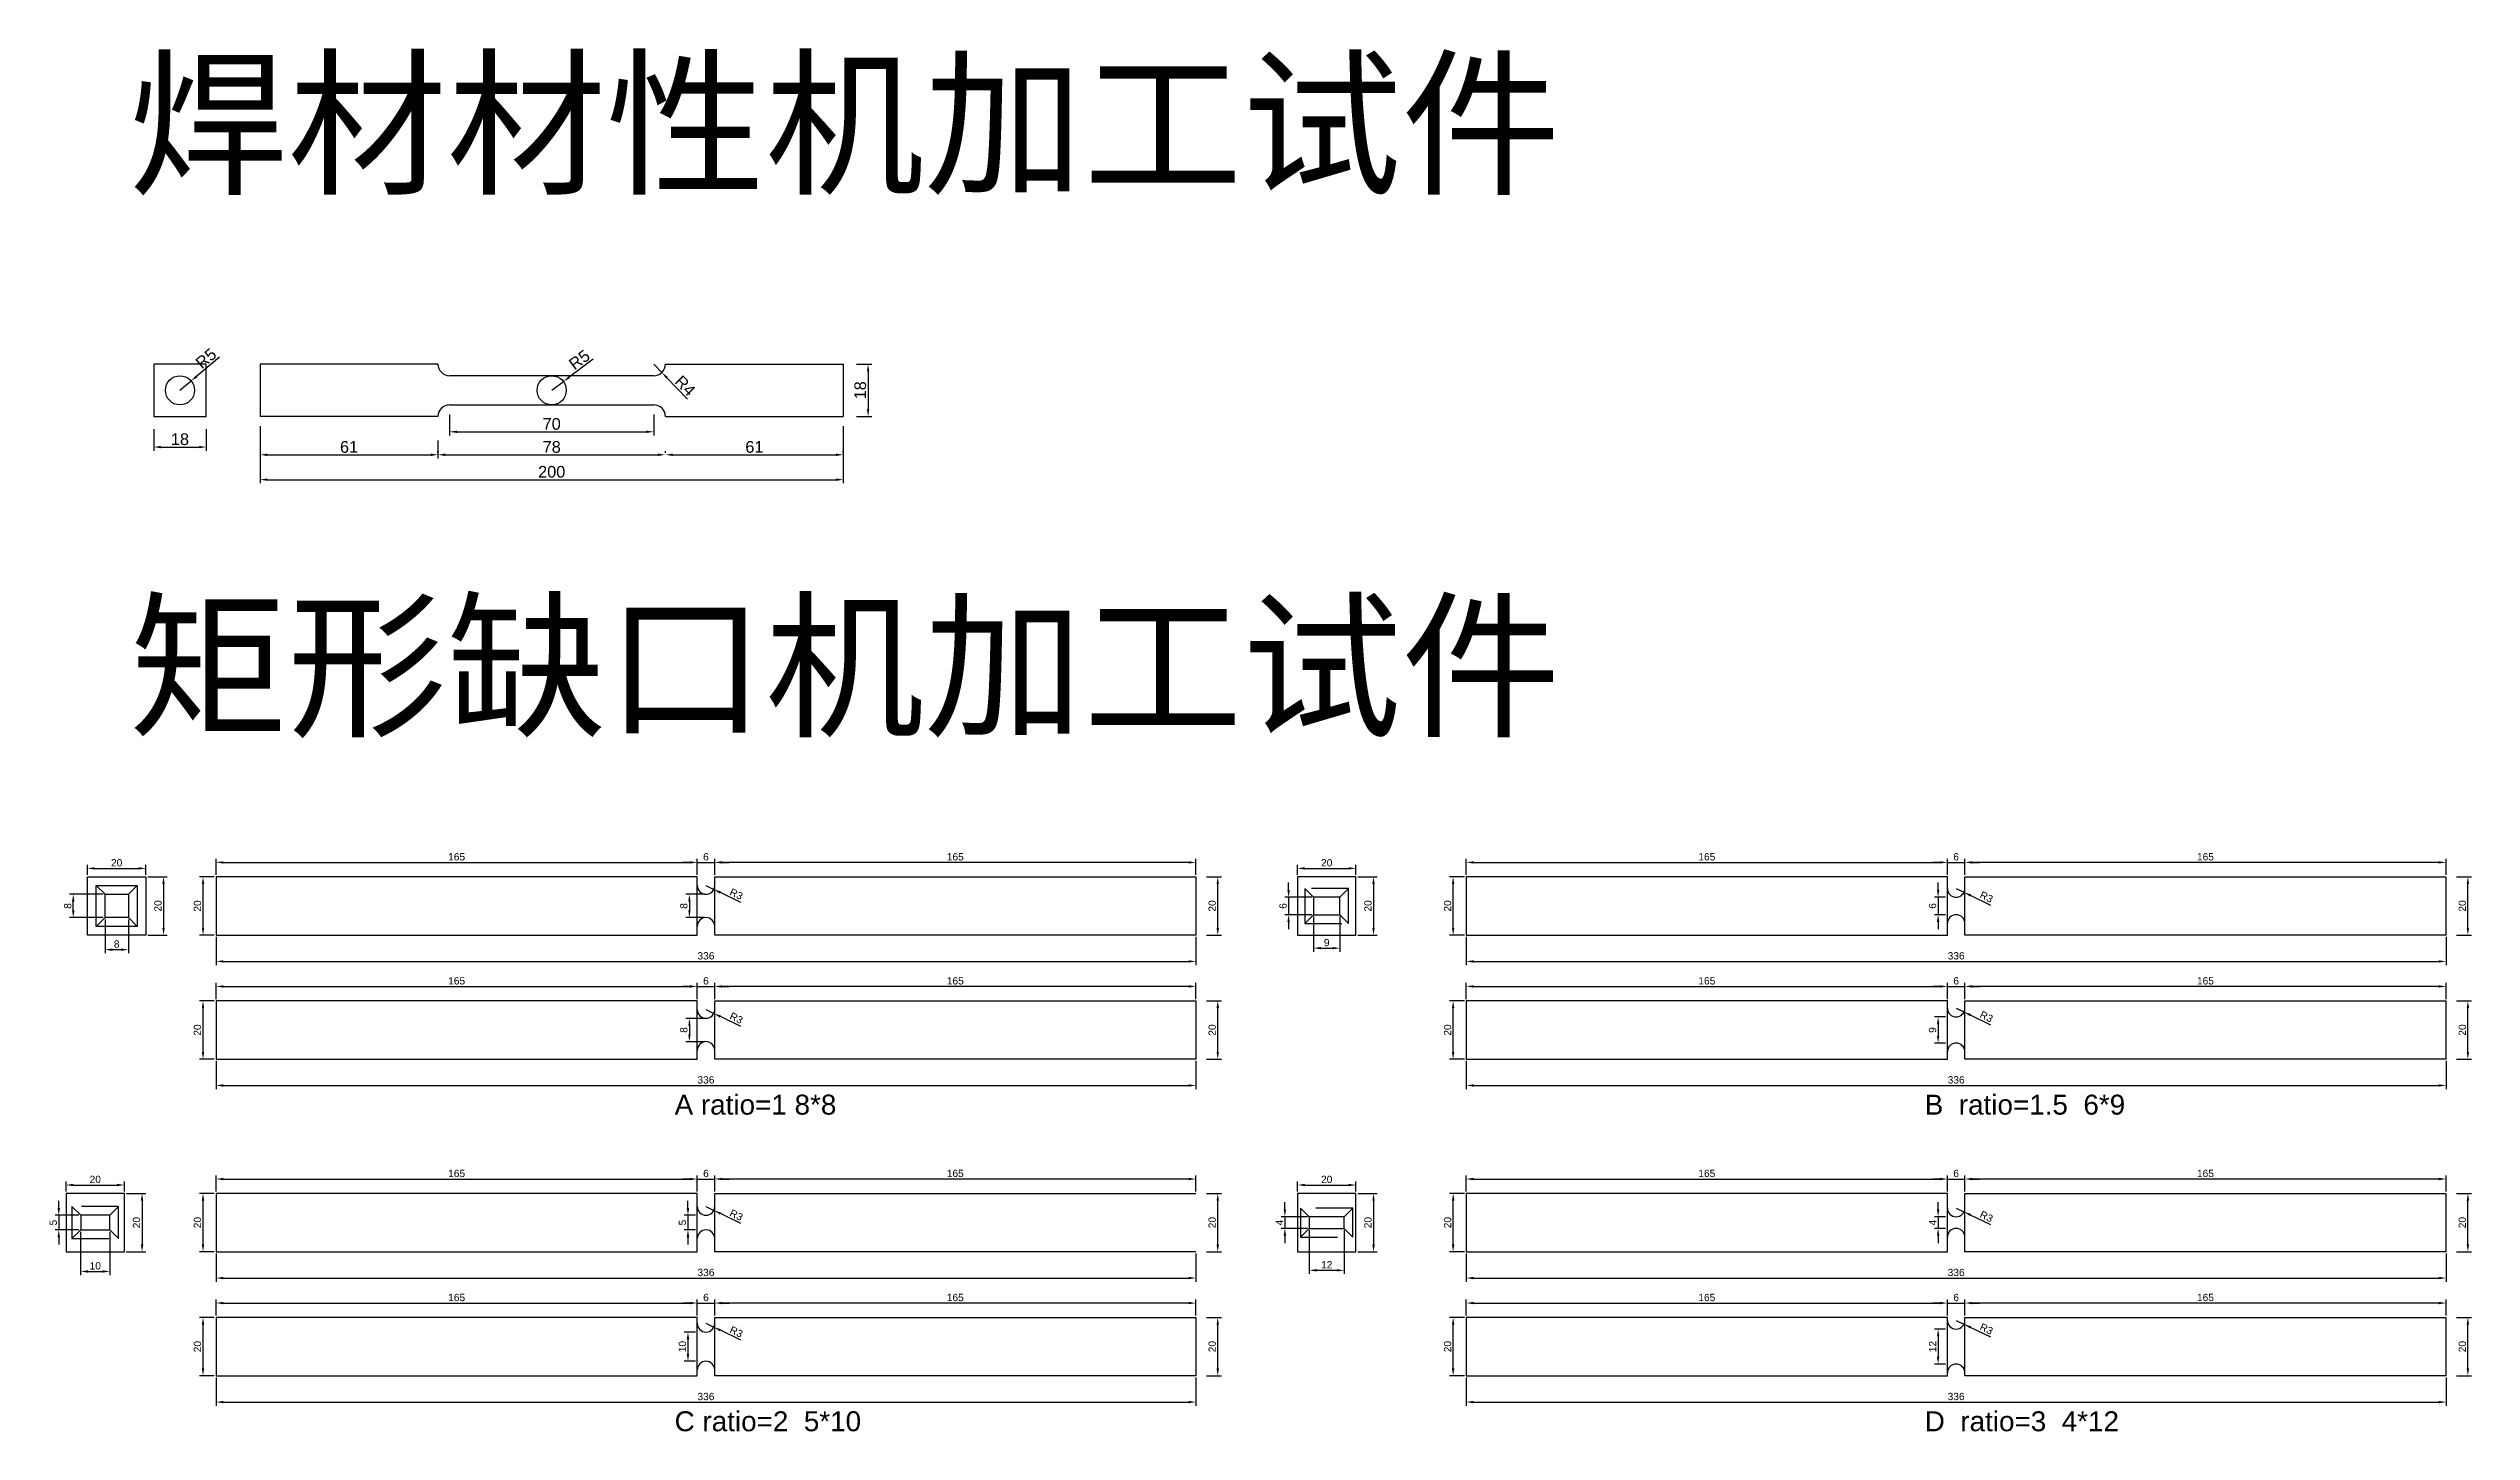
# Model space of a CAD drawing. Header units: millimetres. Extents: x 1508 to 21448, y 743 to 5053.
# Drawn here: x 8754 to 9585, y 2025 to 2499 of the extents above; entities that cross this region are included whole.
import ezdxf

# ---------------------------------------------------------------- set-up
doc = ezdxf.new("R2010")
doc.units = ezdxf.units.MM
doc.linetypes.add('DASHED', pattern=[19.05, 12.7, -6.35])
doc.layers.add('标号', color=4, linetype='Continuous')
doc.styles.get("Standard").update_dxf_attribs({"font": 'arial.ttf'})
doc.dimstyles.new('ISO-25', dxfattribs={"dimtxt": 2.5, "dimasz": 2.5, "dimexe": 1.25, "dimexo": 0.625, "dimtad": 1, "dimtxsty": 'Standard', "dimcen": 2.5, "dimadec": 0, "dimazin": 0, "dimtfac": 1, "dimtmove": 0, "dimatfit": 3, "dimfxl": 1, "dimarcsym": 0})
doc.dimstyles.new('ISO-25-old', dxfattribs={"dimtxt": 4, "dimasz": 2.5, "dimexe": 1.25, "dimexo": 0.625, "dimtad": 1, "dimtxsty": 'Standard', "dimcen": 2.5, "dimadec": 0, "dimazin": 0, "dimtfac": 1, "dimtmove": 0, "dimatfit": 3, "dimfxl": 1, "dimarcsym": 0})

msp = doc.modelspace()

# ---------------------------------------------------------------- texts
for s, p in [('A ratio=1 8*8', (8969.225, 2133.921)), ('B  ratio=1.5  6*9', (9397.946, 2133.921)), ('C ratio=2  5*10', (8969.225, 2025.363)), ('D  ratio=3  4*12', (9397.946, 2025.363))]:
    msp.add_text(s, height=6.83588).set_placement(p)
at = {"layer": '标号', "char_height": 40, "attachment_point": 7}
for s, insert in [('{\\fSimSun|b0|i0|c134|p2;焊材材性机加工试件}', (8782.034, 2449.046)), ('{\\fSimSun|b0|i0|c134|p2;矩形缺口机加工试件}', (8782.034, 2262.941))]:
    msp.add_mtext_dynamic_manual_height_columns(s, width=1605.41615, gutter_width=12.5, heights=[52.667], dxfattribs=dict(at, insert=insert))

# ---------------------------------------------------------------- blocks, each defined once
blk = doc.blocks.new('*D5')
at = {"color": 0, "lineweight": -2, "transparency": 16777216}
for p, q in [((8827.08, 2365.01), (8827.08, 2358.9)), ((8829.58, 2360.15), (8885.58, 2360.15)), ((8888.08, 2365.01), (8888.08, 2358.9))]:
    blk.add_line(p, q, dxfattribs=at)
at = {"color": 0, "transparency": 16777216}
for points in [[(8829.58, 2360.57), (8829.58, 2359.74), (8827.08, 2360.15)], [(8885.58, 2360.57), (8885.58, 2359.74), (8888.08, 2360.15)]]:
    blk.add_solid(points, dxfattribs=at)
at = {"layer": 'Defpoints', "color": 0, "transparency": 16777216}
for p in [(8827.08, 2365.64), (8888.08, 2365.64), (8888.08, 2360.15)]:
    blk.add_point(p, dxfattribs=at)
at = {"color": 0, "transparency": 16777216, "insert": (8857.58, 2362.82), "char_height": 4, "attachment_point": 5}
blk.add_mtext('61', dxfattribs=at)
blk = doc.blocks.new('*D6')
at = {"color": 0, "lineweight": -2, "transparency": 16777216}
for p, q in [((8888.08, 2360.78), (8888.08, 2361.4)), ((8890.58, 2360.15), (8963.58, 2360.15)), ((8966.08, 2360.78), (8966.08, 2361.4))]:
    blk.add_line(p, q, dxfattribs=at)
at = {"color": 0, "transparency": 16777216}
for points in [[(8890.58, 2360.57), (8890.58, 2359.74), (8888.08, 2360.15)], [(8963.58, 2360.57), (8963.58, 2359.74), (8966.08, 2360.15)]]:
    blk.add_solid(points, dxfattribs=at)
at = {"layer": 'Defpoints', "color": 0, "transparency": 16777216}
for p in [(8888.08, 2360.15), (8966.08, 2360.15), (8966.08, 2360.15)]:
    blk.add_point(p, dxfattribs=at)
at = {"color": 0, "transparency": 16777216, "insert": (8927.08, 2362.82), "char_height": 4, "attachment_point": 5}
blk.add_mtext('78', dxfattribs=at)
blk = doc.blocks.new('*D7')
at = {"color": 0, "lineweight": -2, "transparency": 16777216}
for p, q in [((8966.08, 2360.78), (8966.08, 2361.4)), ((8968.58, 2360.15), (9024.58, 2360.15)), ((9027.08, 2360.78), (9027.08, 2361.4))]:
    blk.add_line(p, q, dxfattribs=at)
at = {"color": 0, "transparency": 16777216}
for points in [[(8968.58, 2360.57), (8968.58, 2359.74), (8966.08, 2360.15)], [(9024.58, 2360.57), (9024.58, 2359.74), (9027.08, 2360.15)]]:
    blk.add_solid(points, dxfattribs=at)
at = {"layer": 'Defpoints', "color": 0, "transparency": 16777216}
for p in [(8966.08, 2360.15), (9027.08, 2360.15), (9027.08, 2360.15)]:
    blk.add_point(p, dxfattribs=at)
at = {"color": 0, "transparency": 16777216, "insert": (8996.58, 2362.82), "char_height": 4, "attachment_point": 5}
blk.add_mtext('61', dxfattribs=at)
blk = doc.blocks.new('*D8')
at = {"color": 0, "lineweight": -2, "transparency": 16777216}
for p, q in [((8827.08, 2369.93), (8827.08, 2350.37)), ((9027.08, 2369.93), (9027.08, 2350.37)), ((8829.58, 2351.62), (9024.58, 2351.62))]:
    blk.add_line(p, q, dxfattribs=at)
at = {"color": 0, "transparency": 16777216}
for points in [[(8829.58, 2352.04), (8829.58, 2351.21), (8827.08, 2351.62)], [(9024.58, 2352.04), (9024.58, 2351.21), (9027.08, 2351.62)]]:
    blk.add_solid(points, dxfattribs=at)
at = {"layer": 'Defpoints', "color": 0, "transparency": 16777216}
for p in [(8827.08, 2370.56), (9027.08, 2370.56), (9027.08, 2351.62)]:
    blk.add_point(p, dxfattribs=at)
at = {"color": 0, "transparency": 16777216, "insert": (8927.08, 2354.29), "char_height": 4, "attachment_point": 5}
blk.add_mtext('200', dxfattribs=at)
blk = doc.blocks.new('*D9')
at = {"color": 0, "lineweight": -2, "transparency": 16777216}
for p, q in [((8892.08, 2373.93), (8892.08, 2366.79)), ((8962.08, 2373.93), (8962.08, 2366.79)), ((8894.58, 2368.04), (8959.58, 2368.04))]:
    blk.add_line(p, q, dxfattribs=at)
at = {"color": 0, "transparency": 16777216}
for points in [[(8894.58, 2368.46), (8894.58, 2367.63), (8892.08, 2368.04)], [(8959.58, 2368.46), (8959.58, 2367.63), (8962.08, 2368.04)]]:
    blk.add_solid(points, dxfattribs=at)
at = {"layer": 'Defpoints', "color": 0, "transparency": 16777216}
for p in [(8892.08, 2374.56), (8962.08, 2374.56), (8962.08, 2368.04)]:
    blk.add_point(p, dxfattribs=at)
at = {"color": 0, "transparency": 16777216, "insert": (8927.08, 2370.71), "char_height": 4, "attachment_point": 5}
blk.add_mtext('70', dxfattribs=at)
blk = doc.blocks.new('*D10')
at = {"color": 0, "lineweight": -2, "transparency": 16777216}
for p, q in [((9031.66, 2391.26), (9036.83, 2391.26)), ((9035.58, 2388.76), (9035.58, 2375.76)), ((9031.66, 2373.26), (9036.83, 2373.26))]:
    blk.add_line(p, q, dxfattribs=at)
at = {"color": 0, "transparency": 16777216}
for points in [[(9035.16, 2388.76), (9035.99, 2388.76), (9035.58, 2391.26)], [(9035.16, 2375.76), (9035.99, 2375.76), (9035.58, 2373.26)]]:
    blk.add_solid(points, dxfattribs=at)
at = {"layer": 'Defpoints', "color": 0, "transparency": 16777216}
for p in [(9031.04, 2391.26), (9031.04, 2373.26), (9035.58, 2373.26)]:
    blk.add_point(p, dxfattribs=at)
at = {"color": 0, "transparency": 16777216, "insert": (9032.91, 2382.26), "char_height": 4, "attachment_point": 5, "rotation": 90}
blk.add_mtext('18', dxfattribs=at)
blk = doc.blocks.new('*D11')
at = {"color": 0, "lineweight": -2, "transparency": 16777216}
for p, q in [((8962.08, 2391.26), (8964.85, 2388.38)), ((8973.63, 2379.22), (8966.58, 2386.57))]:
    blk.add_line(p, q, dxfattribs=at)
at = {"color": 0, "transparency": 16777216}
blk.add_solid([(8966.88, 2386.86), (8966.28, 2386.28), (8964.85, 2388.38)], dxfattribs=at)
at = {"layer": 'Defpoints', "color": 0, "transparency": 16777216}
for p in [(8962.08, 2391.26), (8964.85, 2388.38)]:
    blk.add_point(p, dxfattribs=at)
at = {"color": 0, "transparency": 16777216, "insert": (8972.86, 2383.81), "char_height": 4, "attachment_point": 5, "rotation": 313.80963}
blk.add_mtext('R4', dxfattribs=at)
blk = doc.blocks.new('*D12')
at = {"color": 0, "lineweight": -2, "transparency": 16777216}
for p, q in [((8790.6, 2368.89), (8790.6, 2361.55)), ((8808.6, 2368.89), (8808.6, 2361.55)), ((8793.1, 2362.8), (8806.1, 2362.8))]:
    blk.add_line(p, q, dxfattribs=at)
at = {"color": 0, "transparency": 16777216}
for points in [[(8793.1, 2363.22), (8793.1, 2362.39), (8790.6, 2362.8)], [(8806.1, 2363.22), (8806.1, 2362.39), (8808.6, 2362.8)]]:
    blk.add_solid(points, dxfattribs=at)
at = {"layer": 'Defpoints', "color": 0, "transparency": 16777216}
for p in [(8790.6, 2369.52), (8808.6, 2369.52), (8808.6, 2362.8)]:
    blk.add_point(p, dxfattribs=at)
at = {"color": 0, "transparency": 16777216, "insert": (8799.6, 2365.47), "char_height": 4, "attachment_point": 5}
blk.add_mtext('18', dxfattribs=at)
blk = doc.blocks.new('*D13')
at = {"color": 0, "lineweight": -2, "transparency": 16777216}
for p, q in [((8811.36, 2215.46), (8806.25, 2215.46)), ((8807.5, 2197.96), (8807.5, 2212.96)), ((8811.36, 2195.46), (8806.25, 2195.46))]:
    blk.add_line(p, q, dxfattribs=at)
at = {"color": 0, "transparency": 16777216}
for points in [[(8807.08, 2212.96), (8807.91, 2212.96), (8807.5, 2215.46)], [(8807.08, 2197.96), (8807.91, 2197.96), (8807.5, 2195.46)]]:
    blk.add_solid(points, dxfattribs=at)
at = {"layer": 'Defpoints', "color": 0, "transparency": 16777216}
for p in [(8807.5, 2215.46), (8811.98, 2215.46), (8811.98, 2195.46)]:
    blk.add_point(p, dxfattribs=at)
at = {"color": 0, "transparency": 16777216, "insert": (8805.6, 2205.46), "char_height": 2.5, "attachment_point": 5, "rotation": 90}
blk.add_mtext('20', dxfattribs=at)
blk = doc.blocks.new('*D98')
at = {"color": 0, "lineweight": -2, "transparency": 16777216}
for p, q in [((8811.98, 2216.09), (8811.98, 2221.65)), ((8814.48, 2220.4), (8974.48, 2220.4)), ((8976.98, 2216.09), (8976.98, 2221.65))]:
    blk.add_line(p, q, dxfattribs=at)
at = {"color": 0, "transparency": 16777216}
for points in [[(8814.48, 2220.81), (8814.48, 2219.98), (8811.98, 2220.4)], [(8974.48, 2220.81), (8974.48, 2219.98), (8976.98, 2220.4)]]:
    blk.add_solid(points, dxfattribs=at)
at = {"layer": 'Defpoints', "color": 0, "transparency": 16777216}
for p in [(8976.98, 2220.4), (8811.98, 2215.46), (8976.98, 2215.46)]:
    blk.add_point(p, dxfattribs=at)
at = {"color": 0, "transparency": 16777216, "insert": (8894.48, 2222.3), "char_height": 2.5, "attachment_point": 5}
blk.add_mtext('165', dxfattribs=at)
blk = doc.blocks.new('*D14')
at = {"color": 0, "lineweight": -2, "transparency": 16777216}
for p, q in [((8979.36, 2209.46), (8973.05, 2209.46)), ((8974.3, 2206.96), (8974.3, 2203.96)), ((8979.36, 2201.46), (8973.05, 2201.46))]:
    blk.add_line(p, q, dxfattribs=at)
at = {"color": 0, "transparency": 16777216}
for points in [[(8973.89, 2206.96), (8974.72, 2206.96), (8974.3, 2209.46)], [(8973.89, 2203.96), (8974.72, 2203.96), (8974.3, 2201.46)]]:
    blk.add_solid(points, dxfattribs=at)
at = {"layer": 'Defpoints', "color": 0, "transparency": 16777216}
for p in [(8979.98, 2209.46), (8974.3, 2201.46), (8979.98, 2201.46)]:
    blk.add_point(p, dxfattribs=at)
at = {"color": 0, "transparency": 16777216, "insert": (8972.4, 2205.46), "char_height": 2.5, "attachment_point": 5, "rotation": 90}
blk.add_mtext('8', dxfattribs=at)
blk = doc.blocks.new('*D15')
at = {"color": 0, "lineweight": -2, "transparency": 16777216}
for p, q in [((8979.98, 2212.46), (8982.68, 2211.15)), ((8991.93, 2206.66), (8984.93, 2210.06))]:
    blk.add_line(p, q, dxfattribs=at)
at = {"color": 0, "transparency": 16777216}
blk.add_solid([(8985.11, 2210.44), (8984.75, 2209.69), (8982.68, 2211.15)], dxfattribs=at)
at = {"layer": 'Defpoints', "color": 0, "transparency": 16777216}
for p in [(8979.98, 2212.46), (8982.68, 2211.15)]:
    blk.add_point(p, dxfattribs=at)
at = {"color": 0, "transparency": 16777216, "insert": (8990.39, 2209.53), "char_height": 2.5, "attachment_point": 5, "rotation": 334.11597}
blk.add_mtext('R3', dxfattribs=at)
blk = doc.blocks.new('*D16')
at = {"color": 0, "lineweight": -2, "transparency": 16777216}
for p, q in [((9151.63, 2215.46), (9156.74, 2215.46)), ((9155.49, 2197.96), (9155.49, 2212.96)), ((9151.63, 2195.46), (9156.74, 2195.46))]:
    blk.add_line(p, q, dxfattribs=at)
at = {"color": 0, "transparency": 16777216}
for points in [[(9155.08, 2212.96), (9155.91, 2212.96), (9155.49, 2215.46)], [(9155.08, 2197.96), (9155.91, 2197.96), (9155.49, 2195.46)]]:
    blk.add_solid(points, dxfattribs=at)
at = {"layer": 'Defpoints', "color": 0, "transparency": 16777216}
for p in [(9151.01, 2215.46), (9155.49, 2215.46), (9151.01, 2195.46)]:
    blk.add_point(p, dxfattribs=at)
at = {"color": 0, "transparency": 16777216, "insert": (9153.59, 2205.46), "char_height": 2.5, "attachment_point": 5, "rotation": 90}
blk.add_mtext('20', dxfattribs=at)
blk = doc.blocks.new('*D99')
at = {"color": 0, "lineweight": -2, "transparency": 16777216}
for p, q in [((8982.98, 2216.09), (8982.98, 2221.65)), ((9145.48, 2220.4), (8985.48, 2220.4)), ((9147.98, 2216.09), (9147.98, 2221.65))]:
    blk.add_line(p, q, dxfattribs=at)
at = {"color": 0, "transparency": 16777216}
for points in [[(8985.48, 2220.81), (8985.48, 2219.98), (8982.98, 2220.4)], [(9145.48, 2220.81), (9145.48, 2219.98), (9147.98, 2220.4)]]:
    blk.add_solid(points, dxfattribs=at)
at = {"layer": 'Defpoints', "color": 0, "transparency": 16777216}
for p in [(8982.98, 2220.4), (8982.98, 2215.46), (9147.98, 2215.46)]:
    blk.add_point(p, dxfattribs=at)
at = {"color": 0, "transparency": 16777216, "insert": (9065.48, 2222.3), "char_height": 2.5, "attachment_point": 5}
blk.add_mtext('165', dxfattribs=at)
blk = doc.blocks.new('*D17')
at = {"color": 0, "lineweight": -2, "transparency": 16777216}
for p, q in [((8974.48, 2220.4), (8971.98, 2220.4)), ((8976.98, 2216.09), (8976.98, 2221.65)), ((8976.98, 2220.4), (8982.98, 2220.4)), ((8982.98, 2216.09), (8982.98, 2221.65)), ((8985.48, 2220.4), (8987.98, 2220.4))]:
    blk.add_line(p, q, dxfattribs=at)
at = {"color": 0, "transparency": 16777216}
for points in [[(8974.48, 2220.81), (8974.48, 2219.98), (8976.98, 2220.4)], [(8985.48, 2220.81), (8985.48, 2219.98), (8982.98, 2220.4)]]:
    blk.add_solid(points, dxfattribs=at)
at = {"layer": 'Defpoints', "color": 0, "transparency": 16777216}
for p in [(8982.98, 2220.4), (8976.98, 2215.46), (8982.98, 2215.46)]:
    blk.add_point(p, dxfattribs=at)
at = {"color": 0, "transparency": 16777216, "insert": (8979.98, 2222.3), "char_height": 2.5, "attachment_point": 5}
blk.add_mtext('6', dxfattribs=at)
blk = doc.blocks.new('*D18')
at = {"color": 0, "lineweight": -2, "transparency": 16777216}
for p, q in [((8811.98, 2194.84), (8811.98, 2185.2)), ((9147.98, 2194.84), (9147.98, 2185.2)), ((8814.48, 2186.45), (9145.48, 2186.45))]:
    blk.add_line(p, q, dxfattribs=at)
at = {"color": 0, "transparency": 16777216}
for points in [[(8814.48, 2186.86), (8814.48, 2186.03), (8811.98, 2186.45)], [(9145.48, 2186.86), (9145.48, 2186.03), (9147.98, 2186.45)]]:
    blk.add_solid(points, dxfattribs=at)
at = {"layer": 'Defpoints', "color": 0, "transparency": 16777216}
for p in [(8811.98, 2195.46), (9147.98, 2195.46), (9147.98, 2186.45)]:
    blk.add_point(p, dxfattribs=at)
at = {"color": 0, "transparency": 16777216, "insert": (8979.98, 2188.35), "char_height": 2.5, "attachment_point": 5}
blk.add_mtext('336', dxfattribs=at)
blk = doc.blocks.new('*D19')
at = {"color": 0, "lineweight": -2, "transparency": 16777216}
for p, q in [((8811.36, 2172.93), (8806.25, 2172.93)), ((8807.5, 2155.43), (8807.5, 2170.43)), ((8811.36, 2152.93), (8806.25, 2152.93))]:
    blk.add_line(p, q, dxfattribs=at)
at = {"color": 0, "transparency": 16777216}
for points in [[(8807.08, 2170.43), (8807.91, 2170.43), (8807.5, 2172.93)], [(8807.08, 2155.43), (8807.91, 2155.43), (8807.5, 2152.93)]]:
    blk.add_solid(points, dxfattribs=at)
at = {"layer": 'Defpoints', "color": 0, "transparency": 16777216}
for p in [(8807.5, 2172.93), (8811.98, 2172.93), (8811.98, 2152.93)]:
    blk.add_point(p, dxfattribs=at)
at = {"color": 0, "transparency": 16777216, "insert": (8805.6, 2162.93), "char_height": 2.5, "attachment_point": 5, "rotation": 90}
blk.add_mtext('20', dxfattribs=at)
blk = doc.blocks.new('*D20')
at = {"color": 0, "lineweight": -2, "transparency": 16777216}
for p, q in [((8979.98, 2169.93), (8982.68, 2168.63)), ((8991.93, 2164.14), (8984.93, 2167.53))]:
    blk.add_line(p, q, dxfattribs=at)
at = {"color": 0, "transparency": 16777216}
blk.add_solid([(8985.11, 2167.91), (8984.75, 2167.16), (8982.68, 2168.63)], dxfattribs=at)
at = {"layer": 'Defpoints', "color": 0, "transparency": 16777216}
for p in [(8979.98, 2169.93), (8982.68, 2168.63)]:
    blk.add_point(p, dxfattribs=at)
at = {"color": 0, "transparency": 16777216, "insert": (8990.39, 2167), "char_height": 2.5, "attachment_point": 5, "rotation": 334.11597}
blk.add_mtext('R3', dxfattribs=at)
blk = doc.blocks.new('*D21')
at = {"color": 0, "lineweight": -2, "transparency": 16777216}
for p, q in [((9151.63, 2172.93), (9156.74, 2172.93)), ((9155.49, 2155.43), (9155.49, 2170.43)), ((9151.63, 2152.93), (9156.74, 2152.93))]:
    blk.add_line(p, q, dxfattribs=at)
at = {"color": 0, "transparency": 16777216}
for points in [[(9155.08, 2170.43), (9155.91, 2170.43), (9155.49, 2172.93)], [(9155.08, 2155.43), (9155.91, 2155.43), (9155.49, 2152.93)]]:
    blk.add_solid(points, dxfattribs=at)
at = {"layer": 'Defpoints', "color": 0, "transparency": 16777216}
for p in [(9151.01, 2172.93), (9155.49, 2172.93), (9151.01, 2152.93)]:
    blk.add_point(p, dxfattribs=at)
at = {"color": 0, "transparency": 16777216, "insert": (9153.59, 2162.93), "char_height": 2.5, "attachment_point": 5, "rotation": 90}
blk.add_mtext('20', dxfattribs=at)
blk = doc.blocks.new('*D22')
at = {"color": 0, "lineweight": -2, "transparency": 16777216}
for p, q in [((8974.48, 2177.87), (8971.98, 2177.87)), ((8976.98, 2173.56), (8976.98, 2179.12)), ((8976.98, 2177.87), (8982.98, 2177.87)), ((8982.98, 2173.56), (8982.98, 2179.12)), ((8985.48, 2177.87), (8987.98, 2177.87))]:
    blk.add_line(p, q, dxfattribs=at)
at = {"color": 0, "transparency": 16777216}
for points in [[(8974.48, 2178.29), (8974.48, 2177.45), (8976.98, 2177.87)], [(8985.48, 2178.29), (8985.48, 2177.45), (8982.98, 2177.87)]]:
    blk.add_solid(points, dxfattribs=at)
at = {"layer": 'Defpoints', "color": 0, "transparency": 16777216}
for p in [(8982.98, 2177.87), (8976.98, 2172.93), (8982.98, 2172.93)]:
    blk.add_point(p, dxfattribs=at)
at = {"color": 0, "transparency": 16777216, "insert": (8979.98, 2179.77), "char_height": 2.5, "attachment_point": 5}
blk.add_mtext('6', dxfattribs=at)
blk = doc.blocks.new('*D23')
at = {"color": 0, "lineweight": -2, "transparency": 16777216}
for p, q in [((9402.53, 2210.96), (9402.53, 2213.46)), ((9405.08, 2208.46), (9401.28, 2208.46)), ((9405.08, 2202.46), (9401.28, 2202.46)), ((9402.53, 2208.46), (9402.53, 2202.46)), ((9402.53, 2199.96), (9402.53, 2197.46))]:
    blk.add_line(p, q, dxfattribs=at)
at = {"color": 0, "transparency": 16777216}
for points in [[(9402.12, 2210.96), (9402.95, 2210.96), (9402.53, 2208.46)], [(9402.12, 2199.96), (9402.95, 2199.96), (9402.53, 2202.46)]]:
    blk.add_solid(points, dxfattribs=at)
at = {"layer": 'Defpoints', "color": 0, "transparency": 16777216}
for p in [(9402.53, 2202.46), (9405.71, 2208.46), (9405.71, 2202.46)]:
    blk.add_point(p, dxfattribs=at)
at = {"color": 0, "transparency": 16777216, "insert": (9400.63, 2205.46), "char_height": 2.5, "attachment_point": 5, "rotation": 90}
blk.add_mtext('6', dxfattribs=at)
blk = doc.blocks.new('*D24')
at = {"color": 0, "lineweight": -2, "transparency": 16777216}
for p, q in [((9408.71, 2211.46), (9411.4, 2210.15)), ((9420.65, 2205.66), (9413.65, 2209.06))]:
    blk.add_line(p, q, dxfattribs=at)
at = {"color": 0, "transparency": 16777216}
blk.add_solid([(9413.84, 2209.44), (9413.47, 2208.69), (9411.4, 2210.15)], dxfattribs=at)
at = {"layer": 'Defpoints', "color": 0, "transparency": 16777216}
for p in [(9408.71, 2211.46), (9411.4, 2210.15)]:
    blk.add_point(p, dxfattribs=at)
at = {"color": 0, "transparency": 16777216, "insert": (9419.11, 2208.53), "char_height": 2.5, "attachment_point": 5, "rotation": 334.11597}
blk.add_mtext('R3', dxfattribs=at)
blk = doc.blocks.new('*D25')
at = {"color": 0, "lineweight": -2, "transparency": 16777216}
for p, q in [((9403.21, 2220.4), (9400.71, 2220.4)), ((9405.71, 2216.09), (9405.71, 2221.65)), ((9405.71, 2220.4), (9411.71, 2220.4)), ((9411.71, 2216.09), (9411.71, 2221.65)), ((9414.21, 2220.4), (9416.71, 2220.4))]:
    blk.add_line(p, q, dxfattribs=at)
at = {"color": 0, "transparency": 16777216}
for points in [[(9403.21, 2220.81), (9403.21, 2219.98), (9405.71, 2220.4)], [(9414.21, 2220.81), (9414.21, 2219.98), (9411.71, 2220.4)]]:
    blk.add_solid(points, dxfattribs=at)
at = {"layer": 'Defpoints', "color": 0, "transparency": 16777216}
for p in [(9411.71, 2220.4), (9405.71, 2215.46), (9411.71, 2215.46)]:
    blk.add_point(p, dxfattribs=at)
at = {"color": 0, "transparency": 16777216, "insert": (9408.71, 2222.3), "char_height": 2.5, "attachment_point": 5}
blk.add_mtext('6', dxfattribs=at)
blk = doc.blocks.new('*D26')
at = {"color": 0, "lineweight": -2, "transparency": 16777216}
for p, q in [((9405.08, 2167.43), (9401.28, 2167.43)), ((9402.53, 2164.93), (9402.53, 2160.93)), ((9405.08, 2158.43), (9401.28, 2158.43))]:
    blk.add_line(p, q, dxfattribs=at)
at = {"color": 0, "transparency": 16777216}
for points in [[(9402.12, 2164.93), (9402.95, 2164.93), (9402.53, 2167.43)], [(9402.12, 2160.93), (9402.95, 2160.93), (9402.53, 2158.43)]]:
    blk.add_solid(points, dxfattribs=at)
at = {"layer": 'Defpoints', "color": 0, "transparency": 16777216}
for p in [(9405.71, 2167.43), (9402.53, 2158.43), (9405.71, 2158.43)]:
    blk.add_point(p, dxfattribs=at)
at = {"color": 0, "transparency": 16777216, "insert": (9400.63, 2162.93), "char_height": 2.5, "attachment_point": 5, "rotation": 90}
blk.add_mtext('9', dxfattribs=at)
blk = doc.blocks.new('*D27')
at = {"color": 0, "lineweight": -2, "transparency": 16777216}
for p, q in [((9408.71, 2170.43), (9411.4, 2169.13)), ((9420.65, 2164.64), (9413.65, 2168.03))]:
    blk.add_line(p, q, dxfattribs=at)
at = {"color": 0, "transparency": 16777216}
blk.add_solid([(9413.84, 2168.41), (9413.47, 2167.66), (9411.4, 2169.13)], dxfattribs=at)
at = {"layer": 'Defpoints', "color": 0, "transparency": 16777216}
for p in [(9408.71, 2170.43), (9411.4, 2169.13)]:
    blk.add_point(p, dxfattribs=at)
at = {"color": 0, "transparency": 16777216, "insert": (9419.11, 2167.5), "char_height": 2.5, "attachment_point": 5, "rotation": 334.11597}
blk.add_mtext('R3', dxfattribs=at)
blk = doc.blocks.new('*D28')
at = {"color": 0, "lineweight": -2, "transparency": 16777216}
for p, q in [((9403.21, 2177.87), (9400.71, 2177.87)), ((9405.71, 2173.56), (9405.71, 2179.12)), ((9405.71, 2177.87), (9411.71, 2177.87)), ((9411.71, 2173.56), (9411.71, 2179.12)), ((9414.21, 2177.87), (9416.71, 2177.87))]:
    blk.add_line(p, q, dxfattribs=at)
at = {"color": 0, "transparency": 16777216}
for points in [[(9403.21, 2178.29), (9403.21, 2177.45), (9405.71, 2177.87)], [(9414.21, 2178.29), (9414.21, 2177.45), (9411.71, 2177.87)]]:
    blk.add_solid(points, dxfattribs=at)
at = {"layer": 'Defpoints', "color": 0, "transparency": 16777216}
for p in [(9411.71, 2177.87), (9405.71, 2172.93), (9411.71, 2172.93)]:
    blk.add_point(p, dxfattribs=at)
at = {"color": 0, "transparency": 16777216, "insert": (9408.71, 2179.77), "char_height": 2.5, "attachment_point": 5}
blk.add_mtext('6', dxfattribs=at)
blk = doc.blocks.new('*D29')
at = {"color": 0, "lineweight": -2, "transparency": 16777216}
for p, q in [((8973.81, 2101.9), (8973.81, 2104.4)), ((8976.36, 2099.4), (8972.56, 2099.4)), ((8976.36, 2094.4), (8972.56, 2094.4)), ((8973.81, 2099.4), (8973.81, 2094.4)), ((8973.81, 2091.9), (8973.81, 2089.4))]:
    blk.add_line(p, q, dxfattribs=at)
at = {"color": 0, "transparency": 16777216}
for points in [[(8973.39, 2101.9), (8974.23, 2101.9), (8973.81, 2099.4)], [(8973.39, 2091.9), (8974.23, 2091.9), (8973.81, 2094.4)]]:
    blk.add_solid(points, dxfattribs=at)
at = {"layer": 'Defpoints', "color": 0, "transparency": 16777216}
for p in [(8973.81, 2094.4), (8976.98, 2099.4), (8976.98, 2094.4)]:
    blk.add_point(p, dxfattribs=at)
at = {"color": 0, "transparency": 16777216, "insert": (8971.92, 2096.9), "char_height": 2.5, "attachment_point": 5, "rotation": 90}
blk.add_mtext('5', dxfattribs=at)
blk = doc.blocks.new('*D30')
at = {"color": 0, "lineweight": -2, "transparency": 16777216}
for p, q in [((8979.98, 2102.4), (8982.68, 2101.09)), ((8991.93, 2096.61), (8984.93, 2100))]:
    blk.add_line(p, q, dxfattribs=at)
at = {"color": 0, "transparency": 16777216}
blk.add_solid([(8985.11, 2100.38), (8984.75, 2099.63), (8982.68, 2101.09)], dxfattribs=at)
at = {"layer": 'Defpoints', "color": 0, "transparency": 16777216}
for p in [(8979.98, 2102.4), (8982.68, 2101.09)]:
    blk.add_point(p, dxfattribs=at)
at = {"color": 0, "transparency": 16777216, "insert": (8990.39, 2099.47), "char_height": 2.5, "attachment_point": 5, "rotation": 334.11597}
blk.add_mtext('R3', dxfattribs=at)
blk = doc.blocks.new('*D31')
at = {"color": 0, "lineweight": -2, "transparency": 16777216}
for p, q in [((8974.48, 2111.84), (8971.98, 2111.84)), ((8976.98, 2107.53), (8976.98, 2113.09)), ((8976.98, 2111.84), (8982.98, 2111.84)), ((8982.98, 2107.53), (8982.98, 2113.09)), ((8985.48, 2111.84), (8987.98, 2111.84))]:
    blk.add_line(p, q, dxfattribs=at)
at = {"color": 0, "transparency": 16777216}
for points in [[(8974.48, 2112.26), (8974.48, 2111.42), (8976.98, 2111.84)], [(8985.48, 2112.26), (8985.48, 2111.42), (8982.98, 2111.84)]]:
    blk.add_solid(points, dxfattribs=at)
at = {"layer": 'Defpoints', "color": 0, "transparency": 16777216}
for p in [(8982.98, 2111.84), (8976.98, 2106.9), (8982.98, 2106.9)]:
    blk.add_point(p, dxfattribs=at)
at = {"color": 0, "transparency": 16777216, "insert": (8979.98, 2113.74), "char_height": 2.5, "attachment_point": 5}
blk.add_mtext('6', dxfattribs=at)
blk = doc.blocks.new('*D32')
at = {"color": 0, "lineweight": -2, "transparency": 16777216}
for p, q in [((8976.36, 2059.38), (8972.56, 2059.38)), ((8973.81, 2056.88), (8973.81, 2051.88)), ((8976.36, 2049.38), (8972.56, 2049.38))]:
    blk.add_line(p, q, dxfattribs=at)
at = {"color": 0, "transparency": 16777216}
for points in [[(8973.39, 2056.88), (8974.23, 2056.88), (8973.81, 2059.38)], [(8973.39, 2051.88), (8974.23, 2051.88), (8973.81, 2049.38)]]:
    blk.add_solid(points, dxfattribs=at)
at = {"layer": 'Defpoints', "color": 0, "transparency": 16777216}
for p in [(8976.98, 2059.38), (8973.81, 2049.38), (8976.98, 2049.38)]:
    blk.add_point(p, dxfattribs=at)
at = {"color": 0, "transparency": 16777216, "insert": (8971.91, 2054.38), "char_height": 2.5, "attachment_point": 5, "rotation": 90}
blk.add_mtext('10', dxfattribs=at)
blk = doc.blocks.new('*D33')
at = {"color": 0, "lineweight": -2, "transparency": 16777216}
for p, q in [((8979.98, 2062.38), (8982.68, 2061.07)), ((8991.93, 2056.58), (8984.93, 2059.98))]:
    blk.add_line(p, q, dxfattribs=at)
at = {"color": 0, "transparency": 16777216}
blk.add_solid([(8985.11, 2060.35), (8984.75, 2059.6), (8982.68, 2061.07)], dxfattribs=at)
at = {"layer": 'Defpoints', "color": 0, "transparency": 16777216}
for p in [(8979.98, 2062.38), (8982.68, 2061.07)]:
    blk.add_point(p, dxfattribs=at)
at = {"color": 0, "transparency": 16777216, "insert": (8990.39, 2059.44), "char_height": 2.5, "attachment_point": 5, "rotation": 334.11597}
blk.add_mtext('R3', dxfattribs=at)
blk = doc.blocks.new('*D34')
at = {"color": 0, "lineweight": -2, "transparency": 16777216}
for p, q in [((8974.48, 2069.31), (8971.98, 2069.31)), ((8976.98, 2065), (8976.98, 2070.56)), ((8976.98, 2069.31), (8982.98, 2069.31)), ((8982.98, 2065), (8982.98, 2070.56)), ((8985.48, 2069.31), (8987.98, 2069.31))]:
    blk.add_line(p, q, dxfattribs=at)
at = {"color": 0, "transparency": 16777216}
for points in [[(8974.48, 2069.73), (8974.48, 2068.9), (8976.98, 2069.31)], [(8985.48, 2069.73), (8985.48, 2068.9), (8982.98, 2069.31)]]:
    blk.add_solid(points, dxfattribs=at)
at = {"layer": 'Defpoints', "color": 0, "transparency": 16777216}
for p in [(8982.98, 2069.31), (8976.98, 2064.38), (8982.98, 2064.38)]:
    blk.add_point(p, dxfattribs=at)
at = {"color": 0, "transparency": 16777216, "insert": (8979.98, 2071.21), "char_height": 2.5, "attachment_point": 5}
blk.add_mtext('6', dxfattribs=at)
blk = doc.blocks.new('*D35')
at = {"color": 0, "lineweight": -2, "transparency": 16777216}
for p, q in [((9402.53, 2101.4), (9402.53, 2103.9)), ((9405.08, 2098.9), (9401.28, 2098.9)), ((9405.08, 2094.9), (9401.28, 2094.9)), ((9402.53, 2098.9), (9402.53, 2094.9)), ((9402.53, 2092.4), (9402.53, 2089.9))]:
    blk.add_line(p, q, dxfattribs=at)
at = {"color": 0, "transparency": 16777216}
for points in [[(9402.12, 2101.4), (9402.95, 2101.4), (9402.53, 2098.9)], [(9402.12, 2092.4), (9402.95, 2092.4), (9402.53, 2094.9)]]:
    blk.add_solid(points, dxfattribs=at)
at = {"layer": 'Defpoints', "color": 0, "transparency": 16777216}
for p in [(9402.53, 2094.9), (9405.71, 2098.9), (9405.71, 2094.9)]:
    blk.add_point(p, dxfattribs=at)
at = {"color": 0, "transparency": 16777216, "insert": (9400.66, 2096.9), "char_height": 2.5, "attachment_point": 5, "rotation": 90}
blk.add_mtext('4', dxfattribs=at)
blk = doc.blocks.new('*D36')
at = {"color": 0, "lineweight": -2, "transparency": 16777216}
for p, q in [((9408.71, 2101.9), (9411.4, 2100.59)), ((9420.65, 2096.11), (9413.65, 2099.5))]:
    blk.add_line(p, q, dxfattribs=at)
at = {"color": 0, "transparency": 16777216}
blk.add_solid([(9413.84, 2099.88), (9413.47, 2099.13), (9411.4, 2100.59)], dxfattribs=at)
at = {"layer": 'Defpoints', "color": 0, "transparency": 16777216}
for p in [(9408.71, 2101.9), (9411.4, 2100.59)]:
    blk.add_point(p, dxfattribs=at)
at = {"color": 0, "transparency": 16777216, "insert": (9419.11, 2098.97), "char_height": 2.5, "attachment_point": 5, "rotation": 334.11597}
blk.add_mtext('R3', dxfattribs=at)
blk = doc.blocks.new('*D37')
at = {"color": 0, "lineweight": -2, "transparency": 16777216}
for p, q in [((9403.21, 2111.84), (9400.71, 2111.84)), ((9405.71, 2107.53), (9405.71, 2113.09)), ((9405.71, 2111.84), (9411.71, 2111.84)), ((9411.71, 2107.53), (9411.71, 2113.09)), ((9414.21, 2111.84), (9416.71, 2111.84))]:
    blk.add_line(p, q, dxfattribs=at)
at = {"color": 0, "transparency": 16777216}
for points in [[(9403.21, 2112.26), (9403.21, 2111.42), (9405.71, 2111.84)], [(9414.21, 2112.26), (9414.21, 2111.42), (9411.71, 2111.84)]]:
    blk.add_solid(points, dxfattribs=at)
at = {"layer": 'Defpoints', "color": 0, "transparency": 16777216}
for p in [(9411.71, 2111.84), (9405.71, 2106.9), (9411.71, 2106.9)]:
    blk.add_point(p, dxfattribs=at)
at = {"color": 0, "transparency": 16777216, "insert": (9408.71, 2113.74), "char_height": 2.5, "attachment_point": 5}
blk.add_mtext('6', dxfattribs=at)
blk = doc.blocks.new('*D38')
at = {"color": 0, "lineweight": -2, "transparency": 16777216}
for p, q in [((9405.08, 2060.38), (9401.28, 2060.38)), ((9402.53, 2057.88), (9402.53, 2050.88)), ((9405.08, 2048.38), (9401.28, 2048.38))]:
    blk.add_line(p, q, dxfattribs=at)
at = {"color": 0, "transparency": 16777216}
for points in [[(9402.12, 2057.88), (9402.95, 2057.88), (9402.53, 2060.38)], [(9402.12, 2050.88), (9402.95, 2050.88), (9402.53, 2048.38)]]:
    blk.add_solid(points, dxfattribs=at)
at = {"layer": 'Defpoints', "color": 0, "transparency": 16777216}
for p in [(9405.71, 2060.38), (9402.53, 2048.38), (9405.71, 2048.38)]:
    blk.add_point(p, dxfattribs=at)
at = {"color": 0, "transparency": 16777216, "insert": (9400.65, 2054.38), "char_height": 2.5, "attachment_point": 5, "rotation": 90}
blk.add_mtext('12', dxfattribs=at)
blk = doc.blocks.new('*D39')
at = {"color": 0, "lineweight": -2, "transparency": 16777216}
for p, q in [((9408.71, 2063.38), (9411.4, 2062.07)), ((9420.65, 2057.58), (9413.65, 2060.98))]:
    blk.add_line(p, q, dxfattribs=at)
at = {"color": 0, "transparency": 16777216}
blk.add_solid([(9413.84, 2061.35), (9413.47, 2060.6), (9411.4, 2062.07)], dxfattribs=at)
at = {"layer": 'Defpoints', "color": 0, "transparency": 16777216}
for p in [(9408.71, 2063.38), (9411.4, 2062.07)]:
    blk.add_point(p, dxfattribs=at)
at = {"color": 0, "transparency": 16777216, "insert": (9419.11, 2060.44), "char_height": 2.5, "attachment_point": 5, "rotation": 334.11597}
blk.add_mtext('R3', dxfattribs=at)
blk = doc.blocks.new('*D40')
at = {"color": 0, "lineweight": -2, "transparency": 16777216}
for p, q in [((9403.21, 2069.31), (9400.71, 2069.31)), ((9405.71, 2065), (9405.71, 2070.56)), ((9405.71, 2069.31), (9411.71, 2069.31)), ((9411.71, 2065), (9411.71, 2070.56)), ((9414.21, 2069.31), (9416.71, 2069.31))]:
    blk.add_line(p, q, dxfattribs=at)
at = {"color": 0, "transparency": 16777216}
for points in [[(9403.21, 2069.73), (9403.21, 2068.9), (9405.71, 2069.31)], [(9414.21, 2069.73), (9414.21, 2068.9), (9411.71, 2069.31)]]:
    blk.add_solid(points, dxfattribs=at)
at = {"layer": 'Defpoints', "color": 0, "transparency": 16777216}
for p in [(9411.71, 2069.31), (9405.71, 2064.38), (9411.71, 2064.38)]:
    blk.add_point(p, dxfattribs=at)
at = {"color": 0, "transparency": 16777216, "insert": (9408.71, 2071.21), "char_height": 2.5, "attachment_point": 5}
blk.add_mtext('6', dxfattribs=at)
blk = doc.blocks.new('*D100')
at = {"color": 0, "lineweight": -2, "transparency": 16777216}
for p, q in [((9179.79, 2210.96), (9179.79, 2213.46)), ((9187.73, 2208.46), (9178.54, 2208.46)), ((9187.73, 2202.46), (9178.54, 2202.46)), ((9179.79, 2208.46), (9179.79, 2202.46)), ((9179.79, 2199.96), (9179.79, 2197.46))]:
    blk.add_line(p, q, dxfattribs=at)
at = {"color": 0, "transparency": 16777216}
for points in [[(9179.37, 2210.96), (9180.21, 2210.96), (9179.79, 2208.46)], [(9179.37, 2199.96), (9180.21, 2199.96), (9179.79, 2202.46)]]:
    blk.add_solid(points, dxfattribs=at)
at = {"layer": 'Defpoints', "color": 0, "transparency": 16777216}
for p in [(9179.79, 2202.46), (9188.36, 2208.46), (9188.36, 2202.46)]:
    blk.add_point(p, dxfattribs=at)
at = {"color": 0, "transparency": 16777216, "insert": (9177.89, 2205.46), "char_height": 2.5, "attachment_point": 5, "rotation": 90}
blk.add_mtext('6', dxfattribs=at)
blk = doc.blocks.new('*D101')
at = {"color": 0, "lineweight": -2, "transparency": 16777216}
for p, q in [((9188.36, 2201.84), (9188.36, 2189.75)), ((9197.36, 2201.84), (9197.36, 2189.75)), ((9190.86, 2191), (9194.86, 2191))]:
    blk.add_line(p, q, dxfattribs=at)
at = {"color": 0, "transparency": 16777216}
for points in [[(9190.86, 2191.42), (9190.86, 2190.59), (9188.36, 2191)], [(9194.86, 2191.42), (9194.86, 2190.59), (9197.36, 2191)]]:
    blk.add_solid(points, dxfattribs=at)
at = {"layer": 'Defpoints', "color": 0, "transparency": 16777216}
for p in [(9188.36, 2202.46), (9197.36, 2202.46), (9197.36, 2191)]:
    blk.add_point(p, dxfattribs=at)
at = {"color": 0, "transparency": 16777216, "insert": (9192.86, 2192.9), "char_height": 2.5, "attachment_point": 5}
blk.add_mtext('9', dxfattribs=at)
blk = doc.blocks.new('*D102')
at = {"color": 0, "lineweight": -2, "transparency": 16777216}
for p, q in [((9178.52, 2101.4), (9178.52, 2103.9)), ((9186.23, 2098.9), (9177.27, 2098.9)), ((9186.23, 2094.9), (9177.27, 2094.9)), ((9178.52, 2098.9), (9178.52, 2094.9)), ((9178.52, 2092.4), (9178.52, 2089.9))]:
    blk.add_line(p, q, dxfattribs=at)
at = {"color": 0, "transparency": 16777216}
for points in [[(9178.1, 2101.4), (9178.93, 2101.4), (9178.52, 2098.9)], [(9178.1, 2092.4), (9178.93, 2092.4), (9178.52, 2094.9)]]:
    blk.add_solid(points, dxfattribs=at)
at = {"layer": 'Defpoints', "color": 0, "transparency": 16777216}
for p in [(9178.52, 2094.9), (9186.86, 2098.9), (9186.86, 2094.9)]:
    blk.add_point(p, dxfattribs=at)
at = {"color": 0, "transparency": 16777216, "insert": (9176.64, 2096.9), "char_height": 2.5, "attachment_point": 5, "rotation": 90}
blk.add_mtext('4', dxfattribs=at)
blk = doc.blocks.new('*D103')
at = {"color": 0, "lineweight": -2, "transparency": 16777216}
for p, q in [((9186.86, 2094.28), (9186.86, 2079.3)), ((9198.86, 2094.28), (9198.86, 2079.3)), ((9189.36, 2080.55), (9196.36, 2080.55))]:
    blk.add_line(p, q, dxfattribs=at)
at = {"color": 0, "transparency": 16777216}
for points in [[(9189.36, 2080.96), (9189.36, 2080.13), (9186.86, 2080.55)], [(9196.36, 2080.96), (9196.36, 2080.13), (9198.86, 2080.55)]]:
    blk.add_solid(points, dxfattribs=at)
at = {"layer": 'Defpoints', "color": 0, "transparency": 16777216}
for p in [(9186.86, 2094.9), (9198.86, 2094.9), (9198.86, 2080.55)]:
    blk.add_point(p, dxfattribs=at)
at = {"color": 0, "transparency": 16777216, "insert": (9192.86, 2082.43), "char_height": 2.5, "attachment_point": 5}
blk.add_mtext('12', dxfattribs=at)
blk = doc.blocks.new('*D104')
at = {"color": 0, "lineweight": -2, "transparency": 16777216}
for p, q in [((8765.54, 2093.78), (8765.54, 2078.9)), ((8775.54, 2093.78), (8775.54, 2078.9)), ((8768.04, 2080.15), (8773.04, 2080.15))]:
    blk.add_line(p, q, dxfattribs=at)
at = {"color": 0, "transparency": 16777216}
for points in [[(8768.04, 2080.57), (8768.04, 2079.73), (8765.54, 2080.15)], [(8773.04, 2080.57), (8773.04, 2079.73), (8775.54, 2080.15)]]:
    blk.add_solid(points, dxfattribs=at)
at = {"layer": 'Defpoints', "color": 0, "transparency": 16777216}
for p in [(8765.54, 2094.4), (8775.54, 2094.4), (8775.54, 2080.15)]:
    blk.add_point(p, dxfattribs=at)
at = {"color": 0, "transparency": 16777216, "insert": (8770.54, 2082.05), "char_height": 2.5, "attachment_point": 5}
blk.add_mtext('10', dxfattribs=at)
blk = doc.blocks.new('*D105')
at = {"color": 0, "lineweight": -2, "transparency": 16777216}
for p, q in [((8767.89, 2216.09), (8767.89, 2219.6)), ((8787.89, 2216.09), (8787.89, 2219.6)), ((8770.39, 2218.35), (8785.39, 2218.35))]:
    blk.add_line(p, q, dxfattribs=at)
at = {"color": 0, "transparency": 16777216}
for points in [[(8770.39, 2218.76), (8770.39, 2217.93), (8767.89, 2218.35)], [(8785.39, 2218.76), (8785.39, 2217.93), (8787.89, 2218.35)]]:
    blk.add_solid(points, dxfattribs=at)
at = {"layer": 'Defpoints', "color": 0, "transparency": 16777216}
for p in [(8767.89, 2215.46), (8787.89, 2218.35), (8787.89, 2215.46)]:
    blk.add_point(p, dxfattribs=at)
at = {"color": 0, "transparency": 16777216, "insert": (8777.89, 2220.25), "char_height": 2.5, "attachment_point": 5}
blk.add_mtext('20', dxfattribs=at)
blk = doc.blocks.new('*D106')
at = {"color": 0, "lineweight": -2, "transparency": 16777216}
for p, q in [((8788.52, 2215.46), (8795.2, 2215.46)), ((8793.95, 2212.96), (8793.95, 2197.96)), ((8788.52, 2195.46), (8795.2, 2195.46))]:
    blk.add_line(p, q, dxfattribs=at)
at = {"color": 0, "transparency": 16777216}
for points in [[(8793.53, 2212.96), (8794.37, 2212.96), (8793.95, 2215.46)], [(8793.53, 2197.96), (8794.37, 2197.96), (8793.95, 2195.46)]]:
    blk.add_solid(points, dxfattribs=at)
at = {"layer": 'Defpoints', "color": 0, "transparency": 16777216}
for p in [(8787.89, 2215.46), (8787.89, 2195.46), (8793.95, 2195.46)]:
    blk.add_point(p, dxfattribs=at)
at = {"color": 0, "transparency": 16777216, "insert": (8792.05, 2205.46), "char_height": 2.5, "attachment_point": 5, "rotation": 90}
blk.add_mtext('20', dxfattribs=at)
blk = doc.blocks.new('*D41')
at = {"color": 0, "lineweight": -2, "transparency": 16777216}
for p, q in [((8760.54, 2107.53), (8760.54, 2111.04)), ((8780.54, 2107.53), (8780.54, 2111.04)), ((8763.04, 2109.79), (8778.04, 2109.79))]:
    blk.add_line(p, q, dxfattribs=at)
at = {"color": 0, "transparency": 16777216}
for points in [[(8763.04, 2110.2), (8763.04, 2109.37), (8760.54, 2109.79)], [(8778.04, 2110.2), (8778.04, 2109.37), (8780.54, 2109.79)]]:
    blk.add_solid(points, dxfattribs=at)
at = {"layer": 'Defpoints', "color": 0, "transparency": 16777216}
for p in [(8760.54, 2106.9), (8780.54, 2109.79), (8780.54, 2106.9)]:
    blk.add_point(p, dxfattribs=at)
at = {"color": 0, "transparency": 16777216, "insert": (8770.54, 2111.69), "char_height": 2.5, "attachment_point": 5}
blk.add_mtext('20', dxfattribs=at)
blk = doc.blocks.new('*D42')
at = {"color": 0, "lineweight": -2, "transparency": 16777216}
for p, q in [((8781.17, 2106.9), (8787.85, 2106.9)), ((8786.6, 2104.4), (8786.6, 2089.4)), ((8781.17, 2086.9), (8787.85, 2086.9))]:
    blk.add_line(p, q, dxfattribs=at)
at = {"color": 0, "transparency": 16777216}
for points in [[(8786.18, 2104.4), (8787.02, 2104.4), (8786.6, 2106.9)], [(8786.18, 2089.4), (8787.02, 2089.4), (8786.6, 2086.9)]]:
    blk.add_solid(points, dxfattribs=at)
at = {"layer": 'Defpoints', "color": 0, "transparency": 16777216}
for p in [(8780.54, 2106.9), (8780.54, 2086.9), (8786.6, 2086.9)]:
    blk.add_point(p, dxfattribs=at)
at = {"color": 0, "transparency": 16777216, "insert": (8784.7, 2096.9), "char_height": 2.5, "attachment_point": 5, "rotation": 90}
blk.add_mtext('20', dxfattribs=at)
blk = doc.blocks.new('*D43')
at = {"color": 0, "lineweight": -2, "transparency": 16777216}
for p, q in [((9182.86, 2216.09), (9182.86, 2219.6)), ((9202.86, 2216.09), (9202.86, 2219.6)), ((9185.36, 2218.35), (9200.36, 2218.35))]:
    blk.add_line(p, q, dxfattribs=at)
at = {"color": 0, "transparency": 16777216}
for points in [[(9185.36, 2218.76), (9185.36, 2217.93), (9182.86, 2218.35)], [(9200.36, 2218.76), (9200.36, 2217.93), (9202.86, 2218.35)]]:
    blk.add_solid(points, dxfattribs=at)
at = {"layer": 'Defpoints', "color": 0, "transparency": 16777216}
for p in [(9182.86, 2215.46), (9202.86, 2218.35), (9202.86, 2215.46)]:
    blk.add_point(p, dxfattribs=at)
at = {"color": 0, "transparency": 16777216, "insert": (9192.86, 2220.25), "char_height": 2.5, "attachment_point": 5}
blk.add_mtext('20', dxfattribs=at)
blk = doc.blocks.new('*D44')
at = {"color": 0, "lineweight": -2, "transparency": 16777216}
for p, q in [((9203.48, 2215.46), (9210.16, 2215.46)), ((9208.91, 2212.96), (9208.91, 2197.96)), ((9203.48, 2195.46), (9210.16, 2195.46))]:
    blk.add_line(p, q, dxfattribs=at)
at = {"color": 0, "transparency": 16777216}
for points in [[(9208.5, 2212.96), (9209.33, 2212.96), (9208.91, 2215.46)], [(9208.5, 2197.96), (9209.33, 2197.96), (9208.91, 2195.46)]]:
    blk.add_solid(points, dxfattribs=at)
at = {"layer": 'Defpoints', "color": 0, "transparency": 16777216}
for p in [(9202.86, 2215.46), (9202.86, 2195.46), (9208.91, 2195.46)]:
    blk.add_point(p, dxfattribs=at)
at = {"color": 0, "transparency": 16777216, "insert": (9207.01, 2205.46), "char_height": 2.5, "attachment_point": 5, "rotation": 90}
blk.add_mtext('20', dxfattribs=at)
blk = doc.blocks.new('*D45')
at = {"color": 0, "lineweight": -2, "transparency": 16777216}
for p, q in [((9182.86, 2107.53), (9182.86, 2111.04)), ((9202.86, 2107.53), (9202.86, 2111.04)), ((9185.36, 2109.79), (9200.36, 2109.79))]:
    blk.add_line(p, q, dxfattribs=at)
at = {"color": 0, "transparency": 16777216}
for points in [[(9185.36, 2110.2), (9185.36, 2109.37), (9182.86, 2109.79)], [(9200.36, 2110.2), (9200.36, 2109.37), (9202.86, 2109.79)]]:
    blk.add_solid(points, dxfattribs=at)
at = {"layer": 'Defpoints', "color": 0, "transparency": 16777216}
for p in [(9182.86, 2106.9), (9202.86, 2109.79), (9202.86, 2106.9)]:
    blk.add_point(p, dxfattribs=at)
at = {"color": 0, "transparency": 16777216, "insert": (9192.86, 2111.69), "char_height": 2.5, "attachment_point": 5}
blk.add_mtext('20', dxfattribs=at)
blk = doc.blocks.new('*D46')
at = {"color": 0, "lineweight": -2, "transparency": 16777216}
for p, q in [((9203.48, 2106.9), (9210.16, 2106.9)), ((9208.91, 2104.4), (9208.91, 2089.4)), ((9203.48, 2086.9), (9210.16, 2086.9))]:
    blk.add_line(p, q, dxfattribs=at)
at = {"color": 0, "transparency": 16777216}
for points in [[(9208.5, 2104.4), (9209.33, 2104.4), (9208.91, 2106.9)], [(9208.5, 2089.4), (9209.33, 2089.4), (9208.91, 2086.9)]]:
    blk.add_solid(points, dxfattribs=at)
at = {"layer": 'Defpoints', "color": 0, "transparency": 16777216}
for p in [(9202.86, 2106.9), (9202.86, 2086.9), (9208.91, 2086.9)]:
    blk.add_point(p, dxfattribs=at)
at = {"color": 0, "transparency": 16777216, "insert": (9207.01, 2096.9), "char_height": 2.5, "attachment_point": 5, "rotation": 90}
blk.add_mtext('20', dxfattribs=at)
blk = doc.blocks.new('*D107')
at = {"layer": 'Defpoints', "color": 0, "lineweight": -2, "transparency": 16777216}
for p, q in [((8758.03, 2101.9), (8758.03, 2104.4)), ((8764.92, 2099.4), (8756.78, 2099.4)), ((8764.92, 2094.4), (8756.78, 2094.4)), ((8758.03, 2099.4), (8758.03, 2094.4)), ((8758.03, 2091.9), (8758.03, 2089.4))]:
    blk.add_line(p, q, dxfattribs=at)
at = {"layer": 'Defpoints', "color": 0, "transparency": 16777216}
for p in [(8758.03, 2094.4), (8765.54, 2099.4), (8765.54, 2094.4)]:
    blk.add_point(p, dxfattribs=at)
for points in [[(8757.62, 2101.9), (8758.45, 2101.9), (8758.03, 2099.4)], [(8757.62, 2091.9), (8758.45, 2091.9), (8758.03, 2094.4)]]:
    blk.add_solid(points, dxfattribs=at)
at = {"layer": 'Defpoints', "color": 0, "transparency": 16777216, "insert": (8756.14, 2096.9), "char_height": 2.5, "attachment_point": 5, "rotation": 90}
blk.add_mtext('5', dxfattribs=at)
blk = doc.blocks.new('*D47')
at = {"color": 0, "lineweight": -2, "transparency": 16777216}
for p, q in [((8979.36, 2166.93), (8973.05, 2166.93)), ((8974.3, 2164.43), (8974.3, 2161.43)), ((8979.36, 2158.93), (8973.05, 2158.93))]:
    blk.add_line(p, q, dxfattribs=at)
at = {"color": 0, "transparency": 16777216}
for points in [[(8973.89, 2164.43), (8974.72, 2164.43), (8974.3, 2166.93)], [(8973.89, 2161.43), (8974.72, 2161.43), (8974.3, 2158.93)]]:
    blk.add_solid(points, dxfattribs=at)
at = {"layer": 'Defpoints', "color": 0, "transparency": 16777216}
for p in [(8979.98, 2166.93), (8974.3, 2158.93), (8979.98, 2158.93)]:
    blk.add_point(p, dxfattribs=at)
at = {"color": 0, "transparency": 16777216, "insert": (8972.4, 2162.93), "char_height": 2.5, "attachment_point": 5, "rotation": 90}
blk.add_mtext('8', dxfattribs=at)
blk = doc.blocks.new('*D108')
at = {"color": 0, "lineweight": -2, "transparency": 16777216}
for p, q in [((8773.89, 2200.84), (8773.89, 2189.23)), ((8781.89, 2200.84), (8781.89, 2189.23)), ((8776.39, 2190.48), (8779.39, 2190.48))]:
    blk.add_line(p, q, dxfattribs=at)
at = {"color": 0, "transparency": 16777216}
for points in [[(8776.39, 2190.89), (8776.39, 2190.06), (8773.89, 2190.48)], [(8779.39, 2190.89), (8779.39, 2190.06), (8781.89, 2190.48)]]:
    blk.add_solid(points, dxfattribs=at)
at = {"layer": 'Defpoints', "color": 0, "transparency": 16777216}
for p in [(8773.89, 2201.46), (8781.89, 2201.46), (8781.89, 2190.48)]:
    blk.add_point(p, dxfattribs=at)
at = {"color": 0, "transparency": 16777216, "insert": (8777.89, 2192.38), "char_height": 2.5, "attachment_point": 5}
blk.add_mtext('8', dxfattribs=at)
blk = doc.blocks.new('*D109')
at = {"color": 0, "lineweight": -2, "transparency": 16777216}
for p, q in [((8773.27, 2209.46), (8761.75, 2209.46)), ((8763, 2203.96), (8763, 2206.96)), ((8773.27, 2201.46), (8761.75, 2201.46))]:
    blk.add_line(p, q, dxfattribs=at)
at = {"color": 0, "transparency": 16777216}
for points in [[(8762.58, 2206.96), (8763.42, 2206.96), (8763, 2209.46)], [(8762.58, 2203.96), (8763.42, 2203.96), (8763, 2201.46)]]:
    blk.add_solid(points, dxfattribs=at)
at = {"layer": 'Defpoints', "color": 0, "transparency": 16777216}
for p in [(8763, 2209.46), (8773.89, 2209.46), (8773.89, 2201.46)]:
    blk.add_point(p, dxfattribs=at)
at = {"color": 0, "transparency": 16777216, "insert": (8761.1, 2205.46), "char_height": 2.5, "attachment_point": 5, "rotation": 90}
blk.add_mtext('8', dxfattribs=at)
blk = doc.blocks.new('*D48')
at = {"color": 0, "lineweight": -2, "transparency": 16777216}
for p, q in [((8811.98, 2173.56), (8811.98, 2179.12)), ((8814.48, 2177.87), (8974.48, 2177.87)), ((8976.98, 2173.56), (8976.98, 2179.12))]:
    blk.add_line(p, q, dxfattribs=at)
at = {"color": 0, "transparency": 16777216}
for points in [[(8814.48, 2178.29), (8814.48, 2177.45), (8811.98, 2177.87)], [(8974.48, 2178.29), (8974.48, 2177.45), (8976.98, 2177.87)]]:
    blk.add_solid(points, dxfattribs=at)
at = {"layer": 'Defpoints', "color": 0, "transparency": 16777216}
for p in [(8976.98, 2177.87), (8811.98, 2172.93), (8976.98, 2172.93)]:
    blk.add_point(p, dxfattribs=at)
at = {"color": 0, "transparency": 16777216, "insert": (8894.48, 2179.77), "char_height": 2.5, "attachment_point": 5}
blk.add_mtext('165', dxfattribs=at)
blk = doc.blocks.new('*D49')
at = {"color": 0, "lineweight": -2, "transparency": 16777216}
for p, q in [((8982.98, 2173.56), (8982.98, 2179.12)), ((9145.48, 2177.87), (8985.48, 2177.87)), ((9147.98, 2173.56), (9147.98, 2179.12))]:
    blk.add_line(p, q, dxfattribs=at)
at = {"color": 0, "transparency": 16777216}
for points in [[(8985.48, 2178.29), (8985.48, 2177.45), (8982.98, 2177.87)], [(9145.48, 2178.29), (9145.48, 2177.45), (9147.98, 2177.87)]]:
    blk.add_solid(points, dxfattribs=at)
at = {"layer": 'Defpoints', "color": 0, "transparency": 16777216}
for p in [(8982.98, 2177.87), (8982.98, 2172.93), (9147.98, 2172.93)]:
    blk.add_point(p, dxfattribs=at)
at = {"color": 0, "transparency": 16777216, "insert": (9065.48, 2179.77), "char_height": 2.5, "attachment_point": 5}
blk.add_mtext('165', dxfattribs=at)
blk = doc.blocks.new('*D50')
at = {"color": 0, "lineweight": -2, "transparency": 16777216}
for p, q in [((8811.98, 2152.31), (8811.98, 2142.67)), ((9147.98, 2152.31), (9147.98, 2142.67)), ((8814.48, 2143.92), (9145.48, 2143.92))]:
    blk.add_line(p, q, dxfattribs=at)
at = {"color": 0, "transparency": 16777216}
for points in [[(8814.48, 2144.34), (8814.48, 2143.5), (8811.98, 2143.92)], [(9145.48, 2144.34), (9145.48, 2143.5), (9147.98, 2143.92)]]:
    blk.add_solid(points, dxfattribs=at)
at = {"layer": 'Defpoints', "color": 0, "transparency": 16777216}
for p in [(8811.98, 2152.93), (9147.98, 2152.93), (9147.98, 2143.92)]:
    blk.add_point(p, dxfattribs=at)
at = {"color": 0, "transparency": 16777216, "insert": (8979.98, 2145.82), "char_height": 2.5, "attachment_point": 5}
blk.add_mtext('336', dxfattribs=at)
blk = doc.blocks.new('*D54')
at = {"color": 0, "lineweight": -2, "transparency": 16777216}
for p, q in [((8811.36, 2106.9), (8806.25, 2106.9)), ((8807.5, 2089.4), (8807.5, 2104.4)), ((8811.36, 2086.9), (8806.25, 2086.9))]:
    blk.add_line(p, q, dxfattribs=at)
at = {"color": 0, "transparency": 16777216}
for points in [[(8807.08, 2104.4), (8807.91, 2104.4), (8807.5, 2106.9)], [(8807.08, 2089.4), (8807.91, 2089.4), (8807.5, 2086.9)]]:
    blk.add_solid(points, dxfattribs=at)
at = {"layer": 'Defpoints', "color": 0, "transparency": 16777216}
for p in [(8807.5, 2106.9), (8811.98, 2106.9), (8811.98, 2086.9)]:
    blk.add_point(p, dxfattribs=at)
at = {"color": 0, "transparency": 16777216, "insert": (8805.6, 2096.9), "char_height": 2.5, "attachment_point": 5, "rotation": 90}
blk.add_mtext('20', dxfattribs=at)
blk = doc.blocks.new('*D124')
at = {"color": 0, "lineweight": -2, "transparency": 16777216}
for p, q in [((8811.98, 2107.53), (8811.98, 2113.09)), ((8814.48, 2111.84), (8974.48, 2111.84)), ((8976.98, 2107.53), (8976.98, 2113.09))]:
    blk.add_line(p, q, dxfattribs=at)
at = {"color": 0, "transparency": 16777216}
for points in [[(8814.48, 2112.26), (8814.48, 2111.42), (8811.98, 2111.84)], [(8974.48, 2112.26), (8974.48, 2111.42), (8976.98, 2111.84)]]:
    blk.add_solid(points, dxfattribs=at)
at = {"layer": 'Defpoints', "color": 0, "transparency": 16777216}
for p in [(8976.98, 2111.84), (8811.98, 2106.9), (8976.98, 2106.9)]:
    blk.add_point(p, dxfattribs=at)
at = {"color": 0, "transparency": 16777216, "insert": (8894.48, 2113.74), "char_height": 2.5, "attachment_point": 5}
blk.add_mtext('165', dxfattribs=at)
blk = doc.blocks.new('*D55')
at = {"color": 0, "lineweight": -2, "transparency": 16777216}
for p, q in [((9151.63, 2106.9), (9156.74, 2106.9)), ((9155.49, 2089.4), (9155.49, 2104.4)), ((9151.63, 2086.9), (9156.74, 2086.9))]:
    blk.add_line(p, q, dxfattribs=at)
at = {"color": 0, "transparency": 16777216}
for points in [[(9155.08, 2104.4), (9155.91, 2104.4), (9155.49, 2106.9)], [(9155.08, 2089.4), (9155.91, 2089.4), (9155.49, 2086.9)]]:
    blk.add_solid(points, dxfattribs=at)
at = {"layer": 'Defpoints', "color": 0, "transparency": 16777216}
for p in [(9151.01, 2106.9), (9155.49, 2106.9), (9151.01, 2086.9)]:
    blk.add_point(p, dxfattribs=at)
at = {"color": 0, "transparency": 16777216, "insert": (9153.59, 2096.9), "char_height": 2.5, "attachment_point": 5, "rotation": 90}
blk.add_mtext('20', dxfattribs=at)
blk = doc.blocks.new('*D125')
at = {"color": 0, "lineweight": -2, "transparency": 16777216}
for p, q in [((8982.98, 2107.53), (8982.98, 2113.09)), ((9145.48, 2111.84), (8985.48, 2111.84)), ((9147.98, 2107.53), (9147.98, 2113.09))]:
    blk.add_line(p, q, dxfattribs=at)
at = {"color": 0, "transparency": 16777216}
for points in [[(8985.48, 2112.26), (8985.48, 2111.42), (8982.98, 2111.84)], [(9145.48, 2112.26), (9145.48, 2111.42), (9147.98, 2111.84)]]:
    blk.add_solid(points, dxfattribs=at)
at = {"layer": 'Defpoints', "color": 0, "transparency": 16777216}
for p in [(8982.98, 2111.84), (8982.98, 2106.9), (9147.98, 2106.9)]:
    blk.add_point(p, dxfattribs=at)
at = {"color": 0, "transparency": 16777216, "insert": (9065.48, 2113.74), "char_height": 2.5, "attachment_point": 5}
blk.add_mtext('165', dxfattribs=at)
blk = doc.blocks.new('*D56')
at = {"color": 0, "lineweight": -2, "transparency": 16777216}
for p, q in [((8811.98, 2086.28), (8811.98, 2076.64)), ((9147.98, 2086.28), (9147.98, 2076.64)), ((8814.48, 2077.89), (9145.48, 2077.89))]:
    blk.add_line(p, q, dxfattribs=at)
at = {"color": 0, "transparency": 16777216}
for points in [[(8814.48, 2078.3), (8814.48, 2077.47), (8811.98, 2077.89)], [(9145.48, 2078.3), (9145.48, 2077.47), (9147.98, 2077.89)]]:
    blk.add_solid(points, dxfattribs=at)
at = {"layer": 'Defpoints', "color": 0, "transparency": 16777216}
for p in [(8811.98, 2086.9), (9147.98, 2086.9), (9147.98, 2077.89)]:
    blk.add_point(p, dxfattribs=at)
at = {"color": 0, "transparency": 16777216, "insert": (8979.98, 2079.79), "char_height": 2.5, "attachment_point": 5}
blk.add_mtext('336', dxfattribs=at)
blk = doc.blocks.new('*D57')
at = {"color": 0, "lineweight": -2, "transparency": 16777216}
for p, q in [((8811.36, 2064.38), (8806.25, 2064.38)), ((8807.5, 2046.88), (8807.5, 2061.88)), ((8811.36, 2044.38), (8806.25, 2044.38))]:
    blk.add_line(p, q, dxfattribs=at)
at = {"color": 0, "transparency": 16777216}
for points in [[(8807.08, 2061.88), (8807.91, 2061.88), (8807.5, 2064.38)], [(8807.08, 2046.88), (8807.91, 2046.88), (8807.5, 2044.38)]]:
    blk.add_solid(points, dxfattribs=at)
at = {"layer": 'Defpoints', "color": 0, "transparency": 16777216}
for p in [(8807.5, 2064.38), (8811.98, 2064.38), (8811.98, 2044.38)]:
    blk.add_point(p, dxfattribs=at)
at = {"color": 0, "transparency": 16777216, "insert": (8805.6, 2054.38), "char_height": 2.5, "attachment_point": 5, "rotation": 90}
blk.add_mtext('20', dxfattribs=at)
blk = doc.blocks.new('*D58')
at = {"color": 0, "lineweight": -2, "transparency": 16777216}
for p, q in [((9151.63, 2064.38), (9156.74, 2064.38)), ((9155.49, 2046.88), (9155.49, 2061.88)), ((9151.63, 2044.38), (9156.74, 2044.38))]:
    blk.add_line(p, q, dxfattribs=at)
at = {"color": 0, "transparency": 16777216}
for points in [[(9155.08, 2061.88), (9155.91, 2061.88), (9155.49, 2064.38)], [(9155.08, 2046.88), (9155.91, 2046.88), (9155.49, 2044.38)]]:
    blk.add_solid(points, dxfattribs=at)
at = {"layer": 'Defpoints', "color": 0, "transparency": 16777216}
for p in [(9151.01, 2064.38), (9155.49, 2064.38), (9151.01, 2044.38)]:
    blk.add_point(p, dxfattribs=at)
at = {"color": 0, "transparency": 16777216, "insert": (9153.59, 2054.38), "char_height": 2.5, "attachment_point": 5, "rotation": 90}
blk.add_mtext('20', dxfattribs=at)
blk = doc.blocks.new('*D59')
at = {"color": 0, "lineweight": -2, "transparency": 16777216}
for p, q in [((8811.98, 2065), (8811.98, 2070.56)), ((8814.48, 2069.31), (8974.48, 2069.31)), ((8976.98, 2065), (8976.98, 2070.56))]:
    blk.add_line(p, q, dxfattribs=at)
at = {"color": 0, "transparency": 16777216}
for points in [[(8814.48, 2069.73), (8814.48, 2068.9), (8811.98, 2069.31)], [(8974.48, 2069.73), (8974.48, 2068.9), (8976.98, 2069.31)]]:
    blk.add_solid(points, dxfattribs=at)
at = {"layer": 'Defpoints', "color": 0, "transparency": 16777216}
for p in [(8976.98, 2069.31), (8811.98, 2064.38), (8976.98, 2064.38)]:
    blk.add_point(p, dxfattribs=at)
at = {"color": 0, "transparency": 16777216, "insert": (8894.48, 2071.21), "char_height": 2.5, "attachment_point": 5}
blk.add_mtext('165', dxfattribs=at)
blk = doc.blocks.new('*D60')
at = {"color": 0, "lineweight": -2, "transparency": 16777216}
for p, q in [((8982.98, 2065), (8982.98, 2070.56)), ((9145.48, 2069.31), (8985.48, 2069.31)), ((9147.98, 2065), (9147.98, 2070.56))]:
    blk.add_line(p, q, dxfattribs=at)
at = {"color": 0, "transparency": 16777216}
for points in [[(8985.48, 2069.73), (8985.48, 2068.9), (8982.98, 2069.31)], [(9145.48, 2069.73), (9145.48, 2068.9), (9147.98, 2069.31)]]:
    blk.add_solid(points, dxfattribs=at)
at = {"layer": 'Defpoints', "color": 0, "transparency": 16777216}
for p in [(8982.98, 2069.31), (8982.98, 2064.38), (9147.98, 2064.38)]:
    blk.add_point(p, dxfattribs=at)
at = {"color": 0, "transparency": 16777216, "insert": (9065.48, 2071.21), "char_height": 2.5, "attachment_point": 5}
blk.add_mtext('165', dxfattribs=at)
blk = doc.blocks.new('*D61')
at = {"color": 0, "lineweight": -2, "transparency": 16777216}
for p, q in [((8811.98, 2043.75), (8811.98, 2034.11)), ((9147.98, 2043.75), (9147.98, 2034.11)), ((8814.48, 2035.36), (9145.48, 2035.36))]:
    blk.add_line(p, q, dxfattribs=at)
at = {"color": 0, "transparency": 16777216}
for points in [[(8814.48, 2035.78), (8814.48, 2034.94), (8811.98, 2035.36)], [(9145.48, 2035.78), (9145.48, 2034.94), (9147.98, 2035.36)]]:
    blk.add_solid(points, dxfattribs=at)
at = {"layer": 'Defpoints', "color": 0, "transparency": 16777216}
for p in [(8811.98, 2044.38), (9147.98, 2044.38), (9147.98, 2035.36)]:
    blk.add_point(p, dxfattribs=at)
at = {"color": 0, "transparency": 16777216, "insert": (8979.98, 2037.26), "char_height": 2.5, "attachment_point": 5}
blk.add_mtext('336', dxfattribs=at)
blk = doc.blocks.new('*D62')
at = {"color": 0, "lineweight": -2, "transparency": 16777216}
for p, q in [((9240.08, 2215.46), (9234.97, 2215.46)), ((9236.22, 2197.96), (9236.22, 2212.96)), ((9240.08, 2195.46), (9234.97, 2195.46))]:
    blk.add_line(p, q, dxfattribs=at)
at = {"color": 0, "transparency": 16777216}
for points in [[(9235.8, 2212.96), (9236.64, 2212.96), (9236.22, 2215.46)], [(9235.8, 2197.96), (9236.64, 2197.96), (9236.22, 2195.46)]]:
    blk.add_solid(points, dxfattribs=at)
at = {"layer": 'Defpoints', "color": 0, "transparency": 16777216}
for p in [(9236.22, 2215.46), (9240.71, 2215.46), (9240.71, 2195.46)]:
    blk.add_point(p, dxfattribs=at)
at = {"color": 0, "transparency": 16777216, "insert": (9234.32, 2205.46), "char_height": 2.5, "attachment_point": 5, "rotation": 90}
blk.add_mtext('20', dxfattribs=at)
blk = doc.blocks.new('*D126')
at = {"color": 0, "lineweight": -2, "transparency": 16777216}
for p, q in [((9240.71, 2216.09), (9240.71, 2221.65)), ((9243.21, 2220.4), (9403.21, 2220.4)), ((9405.71, 2216.09), (9405.71, 2221.65))]:
    blk.add_line(p, q, dxfattribs=at)
at = {"color": 0, "transparency": 16777216}
for points in [[(9243.21, 2220.81), (9243.21, 2219.98), (9240.71, 2220.4)], [(9403.21, 2220.81), (9403.21, 2219.98), (9405.71, 2220.4)]]:
    blk.add_solid(points, dxfattribs=at)
at = {"layer": 'Defpoints', "color": 0, "transparency": 16777216}
for p in [(9405.71, 2220.4), (9240.71, 2215.46), (9405.71, 2215.46)]:
    blk.add_point(p, dxfattribs=at)
at = {"color": 0, "transparency": 16777216, "insert": (9323.21, 2222.3), "char_height": 2.5, "attachment_point": 5}
blk.add_mtext('165', dxfattribs=at)
blk = doc.blocks.new('*D63')
at = {"color": 0, "lineweight": -2, "transparency": 16777216}
for p, q in [((9580.35, 2215.46), (9585.46, 2215.46)), ((9584.21, 2197.96), (9584.21, 2212.96)), ((9580.35, 2195.46), (9585.46, 2195.46))]:
    blk.add_line(p, q, dxfattribs=at)
at = {"color": 0, "transparency": 16777216}
for points in [[(9583.8, 2212.96), (9584.63, 2212.96), (9584.21, 2215.46)], [(9583.8, 2197.96), (9584.63, 2197.96), (9584.21, 2195.46)]]:
    blk.add_solid(points, dxfattribs=at)
at = {"layer": 'Defpoints', "color": 0, "transparency": 16777216}
for p in [(9579.73, 2215.46), (9584.21, 2215.46), (9579.73, 2195.46)]:
    blk.add_point(p, dxfattribs=at)
at = {"color": 0, "transparency": 16777216, "insert": (9582.31, 2205.46), "char_height": 2.5, "attachment_point": 5, "rotation": 90}
blk.add_mtext('20', dxfattribs=at)
blk = doc.blocks.new('*D127')
at = {"color": 0, "lineweight": -2, "transparency": 16777216}
for p, q in [((9411.71, 2216.09), (9411.71, 2221.65)), ((9574.21, 2220.4), (9414.21, 2220.4)), ((9576.71, 2216.09), (9576.71, 2221.65))]:
    blk.add_line(p, q, dxfattribs=at)
at = {"color": 0, "transparency": 16777216}
for points in [[(9414.21, 2220.81), (9414.21, 2219.98), (9411.71, 2220.4)], [(9574.21, 2220.81), (9574.21, 2219.98), (9576.71, 2220.4)]]:
    blk.add_solid(points, dxfattribs=at)
at = {"layer": 'Defpoints', "color": 0, "transparency": 16777216}
for p in [(9411.71, 2220.4), (9411.71, 2215.46), (9576.71, 2215.46)]:
    blk.add_point(p, dxfattribs=at)
at = {"color": 0, "transparency": 16777216, "insert": (9494.21, 2222.3), "char_height": 2.5, "attachment_point": 5}
blk.add_mtext('165', dxfattribs=at)
blk = doc.blocks.new('*D64')
at = {"color": 0, "lineweight": -2, "transparency": 16777216}
for p, q in [((9240.71, 2194.84), (9240.71, 2185.2)), ((9576.71, 2194.84), (9576.71, 2185.2)), ((9243.21, 2186.45), (9574.21, 2186.45))]:
    blk.add_line(p, q, dxfattribs=at)
at = {"color": 0, "transparency": 16777216}
for points in [[(9243.21, 2186.86), (9243.21, 2186.03), (9240.71, 2186.45)], [(9574.21, 2186.86), (9574.21, 2186.03), (9576.71, 2186.45)]]:
    blk.add_solid(points, dxfattribs=at)
at = {"layer": 'Defpoints', "color": 0, "transparency": 16777216}
for p in [(9240.71, 2195.46), (9576.71, 2195.46), (9576.71, 2186.45)]:
    blk.add_point(p, dxfattribs=at)
at = {"color": 0, "transparency": 16777216, "insert": (9408.71, 2188.35), "char_height": 2.5, "attachment_point": 5}
blk.add_mtext('336', dxfattribs=at)
blk = doc.blocks.new('*D65')
at = {"color": 0, "lineweight": -2, "transparency": 16777216}
for p, q in [((9240.08, 2172.93), (9234.97, 2172.93)), ((9236.22, 2155.43), (9236.22, 2170.43)), ((9240.08, 2152.93), (9234.97, 2152.93))]:
    blk.add_line(p, q, dxfattribs=at)
at = {"color": 0, "transparency": 16777216}
for points in [[(9235.8, 2170.43), (9236.64, 2170.43), (9236.22, 2172.93)], [(9235.8, 2155.43), (9236.64, 2155.43), (9236.22, 2152.93)]]:
    blk.add_solid(points, dxfattribs=at)
at = {"layer": 'Defpoints', "color": 0, "transparency": 16777216}
for p in [(9236.22, 2172.93), (9240.71, 2172.93), (9240.71, 2152.93)]:
    blk.add_point(p, dxfattribs=at)
at = {"color": 0, "transparency": 16777216, "insert": (9234.32, 2162.93), "char_height": 2.5, "attachment_point": 5, "rotation": 90}
blk.add_mtext('20', dxfattribs=at)
blk = doc.blocks.new('*D66')
at = {"color": 0, "lineweight": -2, "transparency": 16777216}
for p, q in [((9580.35, 2172.93), (9585.46, 2172.93)), ((9584.21, 2155.43), (9584.21, 2170.43)), ((9580.35, 2152.93), (9585.46, 2152.93))]:
    blk.add_line(p, q, dxfattribs=at)
at = {"color": 0, "transparency": 16777216}
for points in [[(9583.8, 2170.43), (9584.63, 2170.43), (9584.21, 2172.93)], [(9583.8, 2155.43), (9584.63, 2155.43), (9584.21, 2152.93)]]:
    blk.add_solid(points, dxfattribs=at)
at = {"layer": 'Defpoints', "color": 0, "transparency": 16777216}
for p in [(9579.73, 2172.93), (9584.21, 2172.93), (9579.73, 2152.93)]:
    blk.add_point(p, dxfattribs=at)
at = {"color": 0, "transparency": 16777216, "insert": (9582.31, 2162.93), "char_height": 2.5, "attachment_point": 5, "rotation": 90}
blk.add_mtext('20', dxfattribs=at)
blk = doc.blocks.new('*D67')
at = {"color": 0, "lineweight": -2, "transparency": 16777216}
for p, q in [((9240.71, 2173.56), (9240.71, 2179.12)), ((9243.21, 2177.87), (9403.21, 2177.87)), ((9405.71, 2173.56), (9405.71, 2179.12))]:
    blk.add_line(p, q, dxfattribs=at)
at = {"color": 0, "transparency": 16777216}
for points in [[(9243.21, 2178.29), (9243.21, 2177.45), (9240.71, 2177.87)], [(9403.21, 2178.29), (9403.21, 2177.45), (9405.71, 2177.87)]]:
    blk.add_solid(points, dxfattribs=at)
at = {"layer": 'Defpoints', "color": 0, "transparency": 16777216}
for p in [(9405.71, 2177.87), (9240.71, 2172.93), (9405.71, 2172.93)]:
    blk.add_point(p, dxfattribs=at)
at = {"color": 0, "transparency": 16777216, "insert": (9323.21, 2179.77), "char_height": 2.5, "attachment_point": 5}
blk.add_mtext('165', dxfattribs=at)
blk = doc.blocks.new('*D68')
at = {"color": 0, "lineweight": -2, "transparency": 16777216}
for p, q in [((9411.71, 2173.56), (9411.71, 2179.12)), ((9574.21, 2177.87), (9414.21, 2177.87)), ((9576.71, 2173.56), (9576.71, 2179.12))]:
    blk.add_line(p, q, dxfattribs=at)
at = {"color": 0, "transparency": 16777216}
for points in [[(9414.21, 2178.29), (9414.21, 2177.45), (9411.71, 2177.87)], [(9574.21, 2178.29), (9574.21, 2177.45), (9576.71, 2177.87)]]:
    blk.add_solid(points, dxfattribs=at)
at = {"layer": 'Defpoints', "color": 0, "transparency": 16777216}
for p in [(9411.71, 2177.87), (9411.71, 2172.93), (9576.71, 2172.93)]:
    blk.add_point(p, dxfattribs=at)
at = {"color": 0, "transparency": 16777216, "insert": (9494.21, 2179.77), "char_height": 2.5, "attachment_point": 5}
blk.add_mtext('165', dxfattribs=at)
blk = doc.blocks.new('*D69')
at = {"color": 0, "lineweight": -2, "transparency": 16777216}
for p, q in [((9240.71, 2152.31), (9240.71, 2142.67)), ((9576.71, 2152.31), (9576.71, 2142.67)), ((9243.21, 2143.92), (9574.21, 2143.92))]:
    blk.add_line(p, q, dxfattribs=at)
at = {"color": 0, "transparency": 16777216}
for points in [[(9243.21, 2144.34), (9243.21, 2143.5), (9240.71, 2143.92)], [(9574.21, 2144.34), (9574.21, 2143.5), (9576.71, 2143.92)]]:
    blk.add_solid(points, dxfattribs=at)
at = {"layer": 'Defpoints', "color": 0, "transparency": 16777216}
for p in [(9240.71, 2152.93), (9576.71, 2152.93), (9576.71, 2143.92)]:
    blk.add_point(p, dxfattribs=at)
at = {"color": 0, "transparency": 16777216, "insert": (9408.71, 2145.82), "char_height": 2.5, "attachment_point": 5}
blk.add_mtext('336', dxfattribs=at)
blk = doc.blocks.new('*D70')
at = {"color": 0, "lineweight": -2, "transparency": 16777216}
for p, q in [((9240.08, 2106.9), (9234.97, 2106.9)), ((9236.22, 2089.4), (9236.22, 2104.4)), ((9240.08, 2086.9), (9234.97, 2086.9))]:
    blk.add_line(p, q, dxfattribs=at)
at = {"color": 0, "transparency": 16777216}
for points in [[(9235.8, 2104.4), (9236.64, 2104.4), (9236.22, 2106.9)], [(9235.8, 2089.4), (9236.64, 2089.4), (9236.22, 2086.9)]]:
    blk.add_solid(points, dxfattribs=at)
at = {"layer": 'Defpoints', "color": 0, "transparency": 16777216}
for p in [(9236.22, 2106.9), (9240.71, 2106.9), (9240.71, 2086.9)]:
    blk.add_point(p, dxfattribs=at)
at = {"color": 0, "transparency": 16777216, "insert": (9234.32, 2096.9), "char_height": 2.5, "attachment_point": 5, "rotation": 90}
blk.add_mtext('20', dxfattribs=at)
blk = doc.blocks.new('*D128')
at = {"color": 0, "lineweight": -2, "transparency": 16777216}
for p, q in [((9240.71, 2107.53), (9240.71, 2113.09)), ((9243.21, 2111.84), (9403.21, 2111.84)), ((9405.71, 2107.53), (9405.71, 2113.09))]:
    blk.add_line(p, q, dxfattribs=at)
at = {"color": 0, "transparency": 16777216}
for points in [[(9243.21, 2112.26), (9243.21, 2111.42), (9240.71, 2111.84)], [(9403.21, 2112.26), (9403.21, 2111.42), (9405.71, 2111.84)]]:
    blk.add_solid(points, dxfattribs=at)
at = {"layer": 'Defpoints', "color": 0, "transparency": 16777216}
for p in [(9405.71, 2111.84), (9240.71, 2106.9), (9405.71, 2106.9)]:
    blk.add_point(p, dxfattribs=at)
at = {"color": 0, "transparency": 16777216, "insert": (9323.21, 2113.74), "char_height": 2.5, "attachment_point": 5}
blk.add_mtext('165', dxfattribs=at)
blk = doc.blocks.new('*D71')
at = {"color": 0, "lineweight": -2, "transparency": 16777216}
for p, q in [((9580.35, 2106.9), (9585.46, 2106.9)), ((9584.21, 2089.4), (9584.21, 2104.4)), ((9580.35, 2086.9), (9585.46, 2086.9))]:
    blk.add_line(p, q, dxfattribs=at)
at = {"color": 0, "transparency": 16777216}
for points in [[(9583.8, 2104.4), (9584.63, 2104.4), (9584.21, 2106.9)], [(9583.8, 2089.4), (9584.63, 2089.4), (9584.21, 2086.9)]]:
    blk.add_solid(points, dxfattribs=at)
at = {"layer": 'Defpoints', "color": 0, "transparency": 16777216}
for p in [(9579.73, 2106.9), (9584.21, 2106.9), (9579.73, 2086.9)]:
    blk.add_point(p, dxfattribs=at)
at = {"color": 0, "transparency": 16777216, "insert": (9582.31, 2096.9), "char_height": 2.5, "attachment_point": 5, "rotation": 90}
blk.add_mtext('20', dxfattribs=at)
blk = doc.blocks.new('*D129')
at = {"color": 0, "lineweight": -2, "transparency": 16777216}
for p, q in [((9411.71, 2107.53), (9411.71, 2113.09)), ((9574.21, 2111.84), (9414.21, 2111.84)), ((9576.71, 2107.53), (9576.71, 2113.09))]:
    blk.add_line(p, q, dxfattribs=at)
at = {"color": 0, "transparency": 16777216}
for points in [[(9414.21, 2112.26), (9414.21, 2111.42), (9411.71, 2111.84)], [(9574.21, 2112.26), (9574.21, 2111.42), (9576.71, 2111.84)]]:
    blk.add_solid(points, dxfattribs=at)
at = {"layer": 'Defpoints', "color": 0, "transparency": 16777216}
for p in [(9411.71, 2111.84), (9411.71, 2106.9), (9576.71, 2106.9)]:
    blk.add_point(p, dxfattribs=at)
at = {"color": 0, "transparency": 16777216, "insert": (9494.21, 2113.74), "char_height": 2.5, "attachment_point": 5}
blk.add_mtext('165', dxfattribs=at)
blk = doc.blocks.new('*D72')
at = {"color": 0, "lineweight": -2, "transparency": 16777216}
for p, q in [((9240.71, 2086.28), (9240.71, 2076.64)), ((9576.71, 2086.28), (9576.71, 2076.64)), ((9243.21, 2077.89), (9574.21, 2077.89))]:
    blk.add_line(p, q, dxfattribs=at)
at = {"color": 0, "transparency": 16777216}
for points in [[(9243.21, 2078.3), (9243.21, 2077.47), (9240.71, 2077.89)], [(9574.21, 2078.3), (9574.21, 2077.47), (9576.71, 2077.89)]]:
    blk.add_solid(points, dxfattribs=at)
at = {"layer": 'Defpoints', "color": 0, "transparency": 16777216}
for p in [(9240.71, 2086.9), (9576.71, 2086.9), (9576.71, 2077.89)]:
    blk.add_point(p, dxfattribs=at)
at = {"color": 0, "transparency": 16777216, "insert": (9408.71, 2079.79), "char_height": 2.5, "attachment_point": 5}
blk.add_mtext('336', dxfattribs=at)
blk = doc.blocks.new('*D73')
at = {"color": 0, "lineweight": -2, "transparency": 16777216}
for p, q in [((9240.08, 2064.38), (9234.97, 2064.38)), ((9236.22, 2046.88), (9236.22, 2061.88)), ((9240.08, 2044.38), (9234.97, 2044.38))]:
    blk.add_line(p, q, dxfattribs=at)
at = {"color": 0, "transparency": 16777216}
for points in [[(9235.8, 2061.88), (9236.64, 2061.88), (9236.22, 2064.38)], [(9235.8, 2046.88), (9236.64, 2046.88), (9236.22, 2044.38)]]:
    blk.add_solid(points, dxfattribs=at)
at = {"layer": 'Defpoints', "color": 0, "transparency": 16777216}
for p in [(9236.22, 2064.38), (9240.71, 2064.38), (9240.71, 2044.38)]:
    blk.add_point(p, dxfattribs=at)
at = {"color": 0, "transparency": 16777216, "insert": (9234.32, 2054.38), "char_height": 2.5, "attachment_point": 5, "rotation": 90}
blk.add_mtext('20', dxfattribs=at)
blk = doc.blocks.new('*D74')
at = {"color": 0, "lineweight": -2, "transparency": 16777216}
for p, q in [((9580.35, 2064.38), (9585.46, 2064.38)), ((9584.21, 2046.88), (9584.21, 2061.88)), ((9580.35, 2044.38), (9585.46, 2044.38))]:
    blk.add_line(p, q, dxfattribs=at)
at = {"color": 0, "transparency": 16777216}
for points in [[(9583.8, 2061.88), (9584.63, 2061.88), (9584.21, 2064.38)], [(9583.8, 2046.88), (9584.63, 2046.88), (9584.21, 2044.38)]]:
    blk.add_solid(points, dxfattribs=at)
at = {"layer": 'Defpoints', "color": 0, "transparency": 16777216}
for p in [(9579.73, 2064.38), (9584.21, 2064.38), (9579.73, 2044.38)]:
    blk.add_point(p, dxfattribs=at)
at = {"color": 0, "transparency": 16777216, "insert": (9582.31, 2054.38), "char_height": 2.5, "attachment_point": 5, "rotation": 90}
blk.add_mtext('20', dxfattribs=at)
blk = doc.blocks.new('*D75')
at = {"color": 0, "lineweight": -2, "transparency": 16777216}
for p, q in [((9240.71, 2065), (9240.71, 2070.56)), ((9243.21, 2069.31), (9403.21, 2069.31)), ((9405.71, 2065), (9405.71, 2070.56))]:
    blk.add_line(p, q, dxfattribs=at)
at = {"color": 0, "transparency": 16777216}
for points in [[(9243.21, 2069.73), (9243.21, 2068.9), (9240.71, 2069.31)], [(9403.21, 2069.73), (9403.21, 2068.9), (9405.71, 2069.31)]]:
    blk.add_solid(points, dxfattribs=at)
at = {"layer": 'Defpoints', "color": 0, "transparency": 16777216}
for p in [(9405.71, 2069.31), (9240.71, 2064.38), (9405.71, 2064.38)]:
    blk.add_point(p, dxfattribs=at)
at = {"color": 0, "transparency": 16777216, "insert": (9323.21, 2071.21), "char_height": 2.5, "attachment_point": 5}
blk.add_mtext('165', dxfattribs=at)
blk = doc.blocks.new('*D76')
at = {"color": 0, "lineweight": -2, "transparency": 16777216}
for p, q in [((9411.71, 2065), (9411.71, 2070.56)), ((9574.21, 2069.31), (9414.21, 2069.31)), ((9576.71, 2065), (9576.71, 2070.56))]:
    blk.add_line(p, q, dxfattribs=at)
at = {"color": 0, "transparency": 16777216}
for points in [[(9414.21, 2069.73), (9414.21, 2068.9), (9411.71, 2069.31)], [(9574.21, 2069.73), (9574.21, 2068.9), (9576.71, 2069.31)]]:
    blk.add_solid(points, dxfattribs=at)
at = {"layer": 'Defpoints', "color": 0, "transparency": 16777216}
for p in [(9411.71, 2069.31), (9411.71, 2064.38), (9576.71, 2064.38)]:
    blk.add_point(p, dxfattribs=at)
at = {"color": 0, "transparency": 16777216, "insert": (9494.21, 2071.21), "char_height": 2.5, "attachment_point": 5}
blk.add_mtext('165', dxfattribs=at)
blk = doc.blocks.new('*D77')
at = {"color": 0, "lineweight": -2, "transparency": 16777216}
for p, q in [((9240.71, 2043.75), (9240.71, 2034.11)), ((9576.71, 2043.75), (9576.71, 2034.11)), ((9243.21, 2035.36), (9574.21, 2035.36))]:
    blk.add_line(p, q, dxfattribs=at)
at = {"color": 0, "transparency": 16777216}
for points in [[(9243.21, 2035.78), (9243.21, 2034.94), (9240.71, 2035.36)], [(9574.21, 2035.78), (9574.21, 2034.94), (9576.71, 2035.36)]]:
    blk.add_solid(points, dxfattribs=at)
at = {"layer": 'Defpoints', "color": 0, "transparency": 16777216}
for p in [(9240.71, 2044.38), (9576.71, 2044.38), (9576.71, 2035.36)]:
    blk.add_point(p, dxfattribs=at)
at = {"color": 0, "transparency": 16777216, "insert": (9408.71, 2037.26), "char_height": 2.5, "attachment_point": 5}
blk.add_mtext('336', dxfattribs=at)
blk = doc.blocks.new('*D78')
at = {"color": 0, "lineweight": -2, "transparency": 16777216}
for p, q in [((8813.2, 2393.64), (8805.35, 2387.08)), ((8799.6, 2382.26), (8803.43, 2385.47))]:
    blk.add_line(p, q, dxfattribs=at)
at = {"color": 0, "transparency": 16777216}
blk.add_solid([(8805.08, 2387.4), (8805.62, 2386.76), (8803.43, 2385.47)], dxfattribs=at)
at = {"layer": 'Defpoints', "color": 0, "transparency": 16777216}
for p in [(8803.43, 2385.47), (8799.6, 2382.26)]:
    blk.add_point(p, dxfattribs=at)
at = {"color": 0, "transparency": 16777216, "insert": (8808.53, 2393.2), "char_height": 4, "attachment_point": 5, "rotation": 39.91031}
blk.add_mtext('R5', dxfattribs=at)
blk = doc.blocks.new('*D79')
at = {"color": 0, "lineweight": -2, "transparency": 16777216}
for p, q in [((8927.08, 2382.26), (8931.08, 2385.26)), ((8941.27, 2392.89), (8933.08, 2386.76))]:
    blk.add_line(p, q, dxfattribs=at)
at = {"color": 0, "transparency": 16777216}
blk.add_solid([(8932.83, 2387.09), (8933.33, 2386.42), (8931.08, 2385.26)], dxfattribs=at)
at = {"layer": 'Defpoints', "color": 0, "transparency": 16777216}
for p in [(8931.08, 2385.26), (8927.08, 2382.26)]:
    blk.add_point(p, dxfattribs=at)
at = {"color": 0, "transparency": 16777216, "insert": (8936.58, 2392.7), "char_height": 4, "attachment_point": 5, "rotation": 36.82097}
blk.add_mtext('R5', dxfattribs=at)

# ---------------------------------------------------------------- dimensions: what is measured, and where the dimension line sits
for center, mpoint, dimstyle, picture, middle in [((8799.599, 2382.264), (8803.435, 2385.472), 'ISO-25-old', '*D78', (8808.529, 2393.199)), ((8927.079, 2382.264), (8931.082, 2385.26), 'ISO-25-old', '*D79', (8936.585, 2392.702)), ((8962.079, 2391.264), (8964.848, 2388.377), 'ISO-25-old', '*D11', (8972.864, 2383.814)), ((8979.984, 2212.461), (8982.683, 2211.152), 'ISO-25', '*D15', (8990.388, 2209.528)), ((9408.705, 2211.461), (9411.404, 2210.152), 'ISO-25', '*D24', (9419.109, 2208.528)), ((8979.984, 2169.935), (8982.683, 2168.625), 'ISO-25', '*D20', (8990.388, 2167.001)), ((9408.705, 2170.435), (9411.404, 2169.125), 'ISO-25', '*D27', (9419.109, 2167.501)), ((8979.984, 2102.404), (8982.683, 2101.094), 'ISO-25', '*D30', (8990.388, 2099.47)), ((9408.705, 2101.904), (9411.404, 2100.594), 'ISO-25', '*D36', (9419.109, 2098.97)), ((8979.984, 2062.377), (8982.683, 2061.067), 'ISO-25', '*D33', (8990.388, 2059.443)), ((9408.705, 2063.377), (9411.404, 2062.067), 'ISO-25', '*D39', (9419.109, 2060.443))]:
    dim = msp.add_radius_dim(center=center, mpoint=mpoint, dimstyle=dimstyle)
    dim.commit()
    dim.dimension.update_dxf_attribs({"geometry": picture, "text_midpoint": middle})
for p1, p2, distance, dimstyle, picture, middle in [((9031.036, 2391.264), (9031.036, 2373.264), 4.541, 'ISO-25-old', '*D10', (9032.91, 2382.264)), ((8790.599, 2369.518), (8808.599, 2369.518), -6.716, 'ISO-25-old', '*D12', (8799.599, 2365.469)), ((8827.079, 2370.559), (9027.079, 2370.559), -18.936, 'ISO-25-old', '*D8', (8927.079, 2354.29)), ((8892.079, 2374.559), (8962.079, 2374.559), -6.517, 'ISO-25-old', '*D9', (8927.079, 2370.709)), ((8827.079, 2365.64), (8888.079, 2365.64), -5.487, 'ISO-25-old', '*D5', (8857.579, 2362.82)), ((8888.079, 2360.153), (8966.079, 2360.153), 0, 'ISO-25-old', '*D6', (8927.079, 2362.82)), ((8966.079, 2360.153), (9027.079, 2360.153), 0, 'ISO-25-old', '*D7', (8996.579, 2362.82)), ((8767.891, 2215.461), (8787.891, 2215.461), 2.884, 'ISO-25', '*D105', (8777.891, 2220.247)), ((8811.984, 2215.461), (8976.984, 2215.461), 4.935, 'ISO-25', '*D98', (8894.484, 2222.298)), ((8976.984, 2215.461), (8982.984, 2215.461), 4.935, 'ISO-25', '*D17', (8979.984, 2222.298)), ((9147.984, 2215.461), (8982.984, 2215.461), -4.935, 'ISO-25', '*D99', (9065.484, 2222.298)), ((9182.857, 2215.461), (9202.857, 2215.461), 2.884, 'ISO-25', '*D43', (9192.857, 2220.247)), ((9240.705, 2215.461), (9405.705, 2215.461), 4.935, 'ISO-25', '*D126', (9323.205, 2222.298)), ((9405.705, 2215.461), (9411.705, 2215.461), 4.935, 'ISO-25', '*D25', (9408.705, 2222.298)), ((9576.705, 2215.461), (9411.705, 2215.461), -4.935, 'ISO-25', '*D127', (9494.205, 2222.298)), ((8787.891, 2215.461), (8787.891, 2195.461), 6.057, 'ISO-25', '*D106', (8792.047, 2205.461)), ((8811.984, 2195.461), (8811.984, 2215.461), 4.487, 'ISO-25', '*D13', (8805.596, 2205.461)), ((9151.006, 2195.461), (9151.006, 2215.461), -4.487, 'ISO-25', '*D16', (9153.591, 2205.461)), ((9188.357, 2208.461), (9188.357, 2202.461), -8.566, 'ISO-25', '*D100', (9177.889, 2205.461)), ((9202.857, 2215.461), (9202.857, 2195.461), 6.057, 'ISO-25', '*D44', (9207.012, 2205.461)), ((9240.705, 2195.461), (9240.705, 2215.461), 4.487, 'ISO-25', '*D62', (9234.317, 2205.461)), ((9405.705, 2208.461), (9405.705, 2202.461), -3.173, 'ISO-25', '*D23', (9400.631, 2205.461)), ((9579.727, 2195.461), (9579.727, 2215.461), -4.487, 'ISO-25', '*D63', (9582.312, 2205.461)), ((8773.891, 2201.461), (8773.891, 2209.461), 10.891, 'ISO-25', '*D109', (8761.099, 2205.461)), ((8979.984, 2209.461), (8979.984, 2201.461), -5.68, 'ISO-25', '*D14', (8972.402, 2205.461)), ((9188.357, 2202.461), (9197.357, 2202.461), -11.459, 'ISO-25', '*D101', (9192.857, 2192.904)), ((8773.891, 2201.461), (8781.891, 2201.461), -10.984, 'ISO-25', '*D108', (8777.891, 2192.379)), ((8811.984, 2195.461), (9147.984, 2195.461), -9.016, 'ISO-25', '*D18', (8979.984, 2188.348)), ((9240.705, 2195.461), (9576.705, 2195.461), -9.016, 'ISO-25', '*D64', (9408.705, 2188.348)), ((8811.984, 2172.935), (8976.984, 2172.935), 4.935, 'ISO-25', '*D48', (8894.484, 2179.771)), ((8976.984, 2172.935), (8982.984, 2172.935), 4.935, 'ISO-25', '*D22', (8979.984, 2179.771)), ((9147.984, 2172.935), (8982.984, 2172.935), -4.935, 'ISO-25', '*D49', (9065.484, 2179.771)), ((9240.705, 2172.935), (9405.705, 2172.935), 4.935, 'ISO-25', '*D67', (9323.205, 2179.771)), ((9405.705, 2172.935), (9411.705, 2172.935), 4.935, 'ISO-25', '*D28', (9408.705, 2179.771)), ((9576.705, 2172.935), (9411.705, 2172.935), -4.935, 'ISO-25', '*D68', (9494.205, 2179.771)), ((8811.984, 2152.935), (8811.984, 2172.935), 4.487, 'ISO-25', '*D19', (8805.596, 2162.935)), ((9151.006, 2152.935), (9151.006, 2172.935), -4.487, 'ISO-25', '*D21', (9153.591, 2162.935)), ((9240.705, 2152.935), (9240.705, 2172.935), 4.487, 'ISO-25', '*D65', (9234.317, 2162.935)), ((9579.727, 2152.935), (9579.727, 2172.935), -4.487, 'ISO-25', '*D66', (9582.312, 2162.935)), ((8979.984, 2166.935), (8979.984, 2158.935), -5.68, 'ISO-25', '*D47', (8972.402, 2162.935)), ((9405.705, 2167.435), (9405.705, 2158.435), -3.173, 'ISO-25', '*D26', (9400.631, 2162.935)), ((8811.984, 2152.935), (9147.984, 2152.935), -9.016, 'ISO-25', '*D50', (8979.984, 2145.821)), ((9240.705, 2152.935), (9576.705, 2152.935), -9.016, 'ISO-25', '*D69', (9408.705, 2145.821)), ((8760.544, 2106.904), (8780.544, 2106.904), 2.884, 'ISO-25', '*D41', (8770.544, 2111.689)), ((8811.984, 2106.904), (8976.984, 2106.904), 4.935, 'ISO-25', '*D124', (8894.484, 2113.74)), ((8976.984, 2106.904), (8982.984, 2106.904), 4.935, 'ISO-25', '*D31', (8979.984, 2113.74)), ((9147.984, 2106.904), (8982.984, 2106.904), -4.935, 'ISO-25', '*D125', (9065.484, 2113.74)), ((9182.857, 2106.904), (9202.857, 2106.904), 2.884, 'ISO-25', '*D45', (9192.857, 2111.689)), ((9240.705, 2106.904), (9405.705, 2106.904), 4.935, 'ISO-25', '*D128', (9323.205, 2113.74)), ((9405.705, 2106.904), (9411.705, 2106.904), 4.935, 'ISO-25', '*D37', (9408.705, 2113.74)), ((9576.705, 2106.904), (9411.705, 2106.904), -4.935, 'ISO-25', '*D129', (9494.205, 2113.74)), ((8780.544, 2106.904), (8780.544, 2086.904), 6.057, 'ISO-25', '*D42', (8784.699, 2096.904)), ((8811.984, 2086.904), (8811.984, 2106.904), 4.487, 'ISO-25', '*D54', (8805.596, 2096.904)), ((8976.984, 2099.404), (8976.984, 2094.404), -3.173, 'ISO-25', '*D29', (8971.915, 2096.904)), ((9151.006, 2086.904), (9151.006, 2106.904), -4.487, 'ISO-25', '*D55', (9153.591, 2096.904)), ((9186.857, 2098.904), (9186.857, 2094.904), -8.34, 'ISO-25', '*D102', (9176.642, 2096.904)), ((9202.857, 2106.904), (9202.857, 2086.904), 6.057, 'ISO-25', '*D46', (9207.012, 2096.904)), ((9240.705, 2086.904), (9240.705, 2106.904), 4.487, 'ISO-25', '*D70', (9234.317, 2096.904)), ((9579.727, 2086.904), (9579.727, 2106.904), -4.487, 'ISO-25', '*D71', (9582.312, 2096.904)), ((8765.544, 2094.404), (8775.544, 2094.404), -14.253, 'ISO-25', '*D104', (8770.544, 2082.052)), ((9186.857, 2094.904), (9198.857, 2094.904), -14.358, 'ISO-25', '*D103', (9192.857, 2082.426)), ((8811.984, 2086.904), (9147.984, 2086.904), -9.016, 'ISO-25', '*D56', (8979.984, 2079.79)), ((9240.705, 2086.904), (9576.705, 2086.904), -9.016, 'ISO-25', '*D72', (9408.705, 2079.79)), ((8811.984, 2064.377), (8976.984, 2064.377), 4.935, 'ISO-25', '*D59', (8894.484, 2071.213)), ((8976.984, 2064.377), (8982.984, 2064.377), 4.935, 'ISO-25', '*D34', (8979.984, 2071.213)), ((9147.984, 2064.377), (8982.984, 2064.377), -4.935, 'ISO-25', '*D60', (9065.484, 2071.213)), ((9240.705, 2064.377), (9405.705, 2064.377), 4.935, 'ISO-25', '*D75', (9323.205, 2071.213)), ((9405.705, 2064.377), (9411.705, 2064.377), 4.935, 'ISO-25', '*D40', (9408.705, 2071.213)), ((9576.705, 2064.377), (9411.705, 2064.377), -4.935, 'ISO-25', '*D76', (9494.205, 2071.213)), ((8811.984, 2044.377), (8811.984, 2064.377), 4.487, 'ISO-25', '*D57', (8805.596, 2054.377)), ((9151.006, 2044.377), (9151.006, 2064.377), -4.487, 'ISO-25', '*D58', (9153.591, 2054.377)), ((9240.705, 2044.377), (9240.705, 2064.377), 4.487, 'ISO-25', '*D73', (9234.317, 2054.377)), ((9579.727, 2044.377), (9579.727, 2064.377), -4.487, 'ISO-25', '*D74', (9582.312, 2054.377)), ((8976.984, 2059.377), (8976.984, 2049.377), -3.173, 'ISO-25', '*D32', (8971.91, 2054.377)), ((9405.705, 2060.377), (9405.705, 2048.377), -3.173, 'ISO-25', '*D38', (9400.652, 2054.377)), ((8811.984, 2044.377), (9147.984, 2044.377), -9.016, 'ISO-25', '*D61', (8979.984, 2037.263)), ((9240.705, 2044.377), (9576.705, 2044.377), -9.016, 'ISO-25', '*D77', (9408.705, 2037.263))]:
    dim = msp.add_aligned_dim(p1=p1, p2=p2, distance=distance, dimstyle=dimstyle)
    dim.commit()
    dim.dimension.update_dxf_attribs({"geometry": picture, "text_midpoint": middle})
dim = msp.add_linear_dim(base=(9402.533, 2094.904), p1=(9405.705, 2098.904), p2=(9405.705, 2094.904), angle=270, dimstyle='ISO-25')
dim.commit()
dim.dimension.update_dxf_attribs({"geometry": '*D35', "text_midpoint": (9402.533, 2096.904), "dimtype": 161})
at = {"layer": 'Defpoints'}
dim = msp.add_aligned_dim(p1=(8765.544, 2099.404), p2=(8765.544, 2094.404), distance=-7.509, dimstyle='ISO-25', dxfattribs=at)
dim.commit()
dim.dimension.update_dxf_attribs({"geometry": '*D107', "text_midpoint": (8756.138, 2096.904)})

# ---------------------------------------------------------------- linework, layer by layer
for p, q in [((8790.599, 2391.264), (8790.599, 2373.264)), ((8808.599, 2391.264), (8790.599, 2391.264)), ((8808.599, 2373.264), (8808.599, 2391.264)), ((8888.079, 2391.264), (8827.079, 2391.264)), ((8827.079, 2391.264), (8827.079, 2373.264)), ((8902.079, 2387.264), (8892.079, 2387.264)), ((8952.079, 2387.264), (8902.079, 2387.264)), ((8962.079, 2387.264), (8952.079, 2387.264)), ((8966.079, 2391.264), (9027.079, 2391.264)), ((9027.079, 2391.264), (9027.079, 2373.264)), ((8892.079, 2377.264), (8902.079, 2377.264)), ((8902.079, 2377.264), (8952.079, 2377.264)), ((8952.079, 2377.264), (8962.079, 2377.264)), ((8790.599, 2373.264), (8808.599, 2373.264)), ((8888.079, 2373.264), (8827.079, 2373.264)), ((8966.079, 2373.264), (9027.079, 2373.264)), ((8767.891, 2195.461), (8767.891, 2215.461)), ((8767.891, 2215.461), (8787.891, 2215.461)), ((8770.891, 2198.461), (8770.891, 2212.461)), ((8770.891, 2212.461), (8784.891, 2212.461)), ((8770.891, 2212.461), (8773.891, 2209.461)), ((8784.891, 2212.461), (8781.891, 2209.461)), ((8784.891, 2212.461), (8784.891, 2198.461)), ((8787.891, 2215.461), (8787.891, 2195.461)), ((8811.984, 2215.461), (8811.984, 2195.461)), ((8976.984, 2215.461), (8811.984, 2215.461)), ((8976.984, 2195.461), (8976.984, 2215.461)), ((8982.984, 2195.461), (8982.984, 2215.461)), ((8982.984, 2215.461), (9147.984, 2215.461)), ((9147.984, 2215.461), (9147.984, 2195.461)), ((9202.857, 2215.461), (9182.857, 2215.461)), ((9182.857, 2215.461), (9182.857, 2195.461)), ((9202.857, 2195.461), (9202.857, 2215.461)), ((9240.705, 2215.461), (9240.705, 2195.461)), ((9405.705, 2215.461), (9240.705, 2215.461)), ((9405.705, 2195.461), (9405.705, 2215.461)), ((9411.705, 2195.461), (9411.705, 2215.461)), ((9411.705, 2215.461), (9576.705, 2215.461)), ((9576.705, 2215.461), (9576.705, 2195.461)), ((8773.891, 2201.461), (8773.891, 2209.461)), ((8773.891, 2209.461), (8781.891, 2209.461)), ((8781.891, 2209.461), (8781.891, 2201.461)), ((8787.891, 2195.461), (8767.891, 2195.461)), ((8773.891, 2201.461), (8770.891, 2198.461)), ((8784.891, 2198.461), (8770.891, 2198.461)), ((8781.891, 2201.461), (8773.891, 2201.461)), ((8781.891, 2201.461), (8784.891, 2198.461)), ((8811.984, 2195.461), (8976.984, 2195.461)), ((9147.984, 2195.461), (8982.984, 2195.461)), ((9182.857, 2195.461), (9202.857, 2195.461)), ((9240.705, 2195.461), (9405.705, 2195.461)), ((9576.705, 2195.461), (9411.705, 2195.461)), ((8811.984, 2172.935), (8811.984, 2152.935)), ((8976.984, 2172.935), (8811.984, 2172.935)), ((8976.984, 2152.935), (8976.984, 2172.935)), ((8982.984, 2152.935), (8982.984, 2172.935)), ((8982.984, 2172.935), (9147.984, 2172.935)), ((9147.984, 2172.935), (9147.984, 2152.935)), ((9240.705, 2172.935), (9240.705, 2152.935)), ((9405.705, 2172.935), (9240.705, 2172.935)), ((9405.705, 2152.935), (9405.705, 2172.935)), ((9411.705, 2152.935), (9411.705, 2172.935)), ((9411.705, 2172.935), (9576.705, 2172.935)), ((9576.705, 2172.935), (9576.705, 2152.935)), ((8811.984, 2152.935), (8976.984, 2152.935)), ((9147.984, 2152.935), (8982.984, 2152.935)), ((9240.705, 2152.935), (9405.705, 2152.935)), ((9576.705, 2152.935), (9411.705, 2152.935)), ((8780.544, 2106.904), (8760.544, 2106.904)), ((8760.544, 2106.904), (8760.544, 2086.904)), ((8765.544, 2099.404), (8762.544, 2102.404)), ((8775.544, 2099.404), (8778.544, 2102.404)), ((8780.544, 2086.904), (8780.544, 2106.904)), ((8811.984, 2106.904), (8811.984, 2086.904)), ((8976.984, 2106.904), (8811.984, 2106.904)), ((8976.984, 2086.904), (8976.984, 2106.904)), ((8982.984, 2086.904), (8982.984, 2106.904)), ((8982.984, 2106.904), (9147.984, 2106.904)), ((9202.857, 2106.904), (9182.857, 2106.904)), ((9182.857, 2106.904), (9182.857, 2086.904)), ((9202.857, 2086.904), (9202.857, 2106.904)), ((9240.705, 2106.904), (9240.705, 2086.904)), ((9405.705, 2106.904), (9240.705, 2106.904)), ((9405.705, 2086.904), (9405.705, 2106.904)), ((9411.705, 2086.904), (9411.705, 2106.904)), ((9411.705, 2106.904), (9576.705, 2106.904)), ((9576.705, 2106.904), (9576.705, 2086.904)), ((8765.544, 2094.404), (8762.544, 2091.404)), ((8775.544, 2094.404), (8778.544, 2091.404)), ((9183.857, 2101.904), (9186.857, 2098.904)), ((9186.857, 2094.904), (9183.857, 2091.904)), ((9198.857, 2098.904), (9201.857, 2101.904)), ((9198.857, 2094.904), (9201.857, 2091.904)), ((8760.544, 2086.904), (8780.544, 2086.904)), ((8811.984, 2086.904), (8976.984, 2086.904)), ((9147.984, 2086.904), (8982.984, 2086.904)), ((9182.857, 2086.904), (9202.857, 2086.904)), ((9240.705, 2086.904), (9405.705, 2086.904)), ((9576.705, 2086.904), (9411.705, 2086.904)), ((8811.984, 2064.377), (8811.984, 2044.377)), ((8976.984, 2064.377), (8811.984, 2064.377)), ((8976.984, 2044.377), (8976.984, 2064.377)), ((8982.984, 2044.377), (8982.984, 2064.377)), ((8982.984, 2064.377), (9147.984, 2064.377)), ((9147.984, 2064.377), (9147.984, 2044.377)), ((9240.705, 2064.377), (9240.705, 2044.377)), ((9405.705, 2064.377), (9240.705, 2064.377)), ((9405.705, 2044.377), (9405.705, 2064.377)), ((9411.705, 2044.377), (9411.705, 2064.377)), ((9411.705, 2064.377), (9576.705, 2064.377)), ((9576.705, 2064.377), (9576.705, 2044.377)), ((8811.984, 2044.377), (8976.984, 2044.377)), ((9147.984, 2044.377), (8982.984, 2044.377)), ((9240.705, 2044.377), (9405.705, 2044.377)), ((9576.705, 2044.377), (9411.705, 2044.377))]:
    msp.add_line(p, q)
at = {"linetype": 'DASHED'}
for p, q in [((9200.357, 2211.461), (9185.357, 2211.461)), ((9185.357, 2211.461), (9185.357, 2199.461)), ((9185.357, 2211.461), (9188.357, 2208.461)), ((9200.357, 2211.461), (9197.357, 2208.461)), ((9200.357, 2199.461), (9200.357, 2211.461)), ((9188.357, 2202.461), (9185.357, 2199.461)), ((9197.357, 2208.461), (9188.357, 2208.461)), ((9188.357, 2208.461), (9188.357, 2202.461)), ((9188.357, 2202.461), (9197.357, 2202.461)), ((9197.357, 2202.461), (9197.357, 2208.461)), ((9197.357, 2202.461), (9200.357, 2199.461)), ((9185.357, 2199.461), (9200.357, 2199.461)), ((8778.544, 2102.404), (8762.544, 2102.404)), ((8762.544, 2102.404), (8762.544, 2091.404)), ((8778.544, 2091.404), (8778.544, 2102.404)), ((8775.544, 2099.404), (8765.544, 2099.404)), ((8765.544, 2099.404), (8765.544, 2094.404)), ((8765.544, 2094.404), (8775.544, 2094.404)), ((8775.544, 2094.404), (8775.544, 2099.404)), ((9201.857, 2101.904), (9183.857, 2101.904)), ((9183.857, 2101.904), (9183.857, 2091.904)), ((9198.857, 2098.904), (9186.857, 2098.904)), ((9186.857, 2098.904), (9186.857, 2094.904)), ((9186.857, 2094.904), (9198.857, 2094.904)), ((9198.857, 2094.904), (9198.857, 2098.904)), ((9201.857, 2091.904), (9201.857, 2101.904)), ((8762.544, 2091.404), (8778.544, 2091.404)), ((9183.857, 2091.904), (9201.857, 2091.904))]:
    msp.add_line(p, q, dxfattribs=at)
for centre in [(8799.599, 2382.264), (8927.079, 2382.264)]:
    msp.add_circle(centre, 5)
for centre, radius, start, end in [((8892.079, 2391.264), 4, 180, 270), ((8962.079, 2391.264), 4, 270, 0), ((8892.079, 2373.264), 4, 90, 180), ((8962.079, 2373.264), 4, 0, 90), ((8979.984, 2212.461), 3, 180, 0), ((9408.705, 2211.461), 3, 180, 0), ((9408.705, 2199.461), 3, 0, 180), ((8979.984, 2198.461), 3, 0, 180), ((8979.984, 2169.935), 3, 180, 0), ((9408.705, 2170.435), 3, 180, 0), ((8979.984, 2155.935), 3, 0, 180), ((9408.705, 2155.435), 3, 0, 180), ((8979.984, 2102.404), 3, 180, 0), ((8979.984, 2091.404), 3, 0, 180), ((9408.705, 2101.904), 3, 180, 0), ((9408.705, 2091.904), 3, 0, 180), ((8979.984, 2062.377), 3, 180, 0), ((9408.705, 2063.377), 3, 180, 0), ((8979.984, 2046.377), 3, 0, 180), ((9408.705, 2045.377), 3, 0, 180)]:
    msp.add_arc(centre, radius, start, end)

msp.set_redraw_order([(e.dxf.handle, doc.entitydb.next_handle()) for e in msp.query("TEXT MTEXT ATTDEF DIMENSION ARC_DIMENSION")])  # texts and dimensions are drawn at this point

doc.saveas('drawing.dxf')
